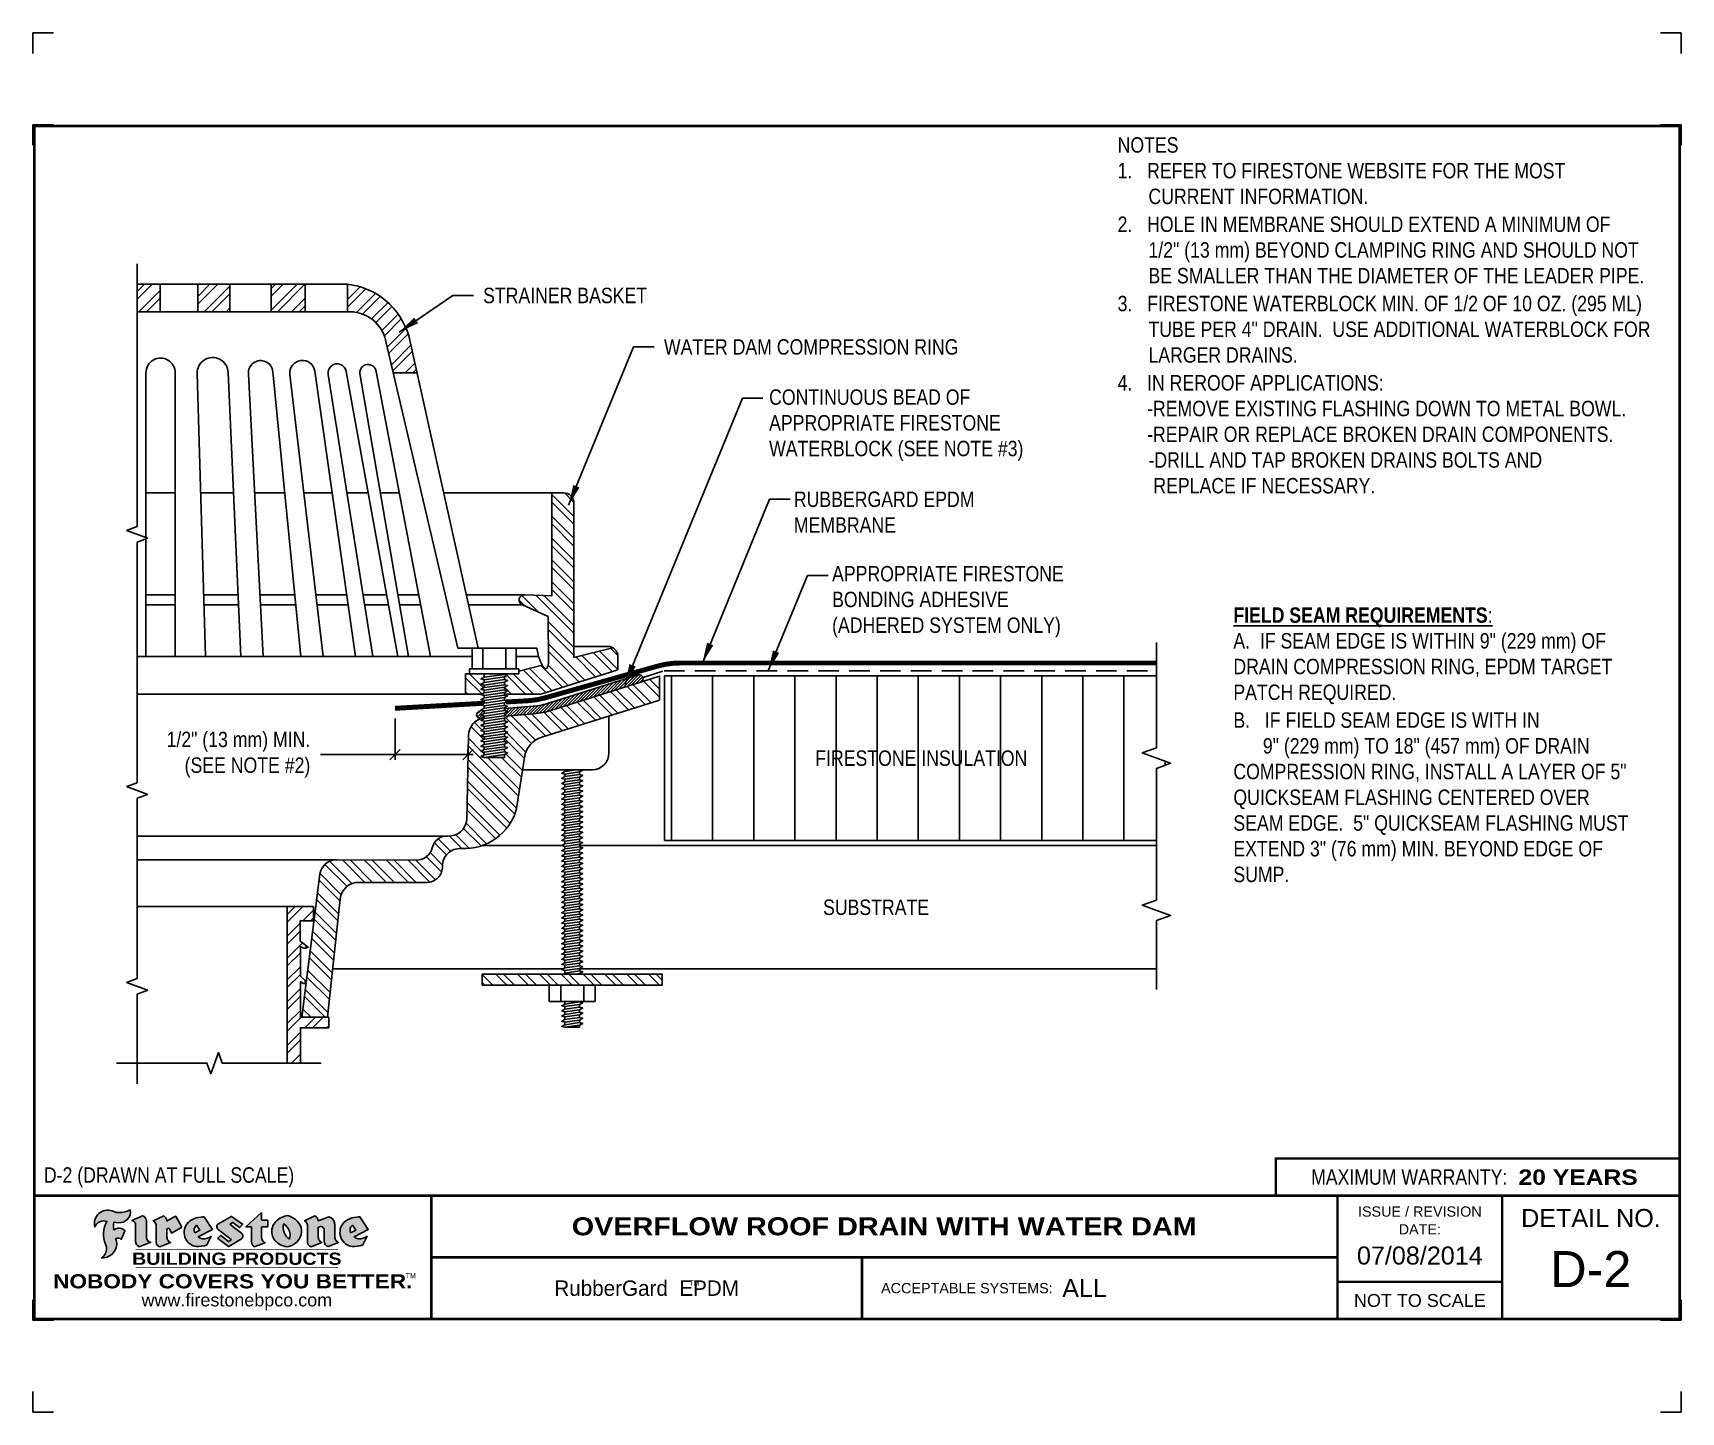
# Model space of a CAD drawing. Header units: inches. Extents: x 255.4 to 275.5, y 131.3 to 148.
import ezdxf
from ezdxf.enums import TextEntityAlignment as Align

# ---------------------------------------------------------------- set-up
doc = ezdxf.new("R2010")
doc.units = ezdxf.units.IN
doc.header["$MEASUREMENT"] = 0
doc.linetypes.add('HIDDEN', pattern=[0.375, 0.25, -0.125])
doc.layers.get('0').update_dxf_attribs({"linetype": 'CONTINUOUS'})
doc.layers.get('DEFPOINTS').update_dxf_attribs({"linetype": 'CONTINUOUS'})
for name, color, linetype in [('FSBP-ACCESSORY-OTHER', 7, 'CONTINUOUS'), ('FSBP-ADHESIVE', 1, 'HIDDEN'), ('FSBP-ANNO-NOTE', 7, 'CONTINUOUS'), ('FSBP-INSULATION', 7, 'CONTINUOUS'), ('FSBP-MEMBRANE', 7, 'CONTINUOUS'), ('FSBP-SEALANTS', 1, 'CONTINUOUS'), ('FSBP-SUBSTRATE-GENERIC', 9, 'CONTINUOUS'), ('FSBP-TTLB', 7, 'CONTINUOUS'), ('FSBP-TTLB-BORDER', 7, 'CONTINUOUS'), ('FSBP-TTLB-TEXT', 7, 'CONTINUOUS')]:
    doc.layers.add(name, color=color, linetype=linetype)
doc.styles.add('FSBP_ARIAL', font='arial.ttf')
doc.styles.add('FSBP_ARIAL_BOLD', font='')
doc.styles.add('FSBP_ARIAL_NAR', font='ARIALN.TTF')
doc.styles.add('FSBP_BANKGOTHIC', font='bgothm.ttf')
doc.styles.get('FSBP_ARIAL_BOLD').set_extended_font_data('Arial Black')
doc.dimstyles.new('FSBP-DIM', dxfattribs={"dimtxt": 0.1875, "dimasz": 0.125, "dimexe": 0.0625, "dimexo": 0.125, "dimgap": 0.125, "dimtad": 0, "dimdec": 0, "dimzin": 1, "dimdsep": 46, "dimlunit": 4, "dimtxsty": 'FSBP_ARIAL_NAR', "dimblk": 'OBLIQUE', "dimcen": 0.09375, "dimdle": 0.0625, "dimclrd": 256, "dimclre": 256, "dimclrt": 256, "dimadec": 0, "dimazin": 0, "dimtfac": 1, "dimtdec": 0, "dimtmove": 1, "dimatfit": 3, "dimfxl": 1, "dimtolj": 1, "dimtzin": 0, "dimlwd": -1, "dimlwe": -1, "dimarcsym": 0})
doc.dimstyles.new('FSBP-LEADER', dxfattribs={"dimtxt": 0.1875, "dimasz": 0.25, "dimexe": 0.0625, "dimexo": 0.125, "dimgap": 0.125, "dimtad": 0, "dimtih": 1, "dimtoh": 1, "dimdec": 4, "dimzin": 0, "dimdsep": 46, "dimlunit": 4, "dimtxsty": 'FSBP_ARIAL_NAR', "dimcen": 0.09375, "dimclrd": 256, "dimclre": 256, "dimclrt": 256, "dimadec": 0, "dimazin": 0, "dimtfac": 1, "dimtdec": 4, "dimtofl": 0, "dimtmove": 0, "dimatfit": 3, "dimfxl": 1, "dimtolj": 1, "dimtzin": 0, "dimlwd": -1, "dimlwe": -1, "dimarcsym": 0})
pattern_1 = [(135, (20.99048520858696, 17.51166666666661), (-0.1325825214724777, -0.1325825214724776), []), (135, (20.89673520858696, 17.51166666666661), (-0.1325825214724777, -0.1325825214724776), [])]

msp = doc.modelspace()

# ---------------------------------------------------------------- texts
at = {"layer": 'DEFPOINTS', "style": 'FSBP_ARIAL_NAR'}
msp.add_text('D-2 (DRAWN AT FULL SCALE)', height=0.1875, dxfattribs=at).set_placement((255.5798584845293, 134.1392954964358), align=Align.MIDDLE_LEFT)
at = {"layer": 'FSBP-ANNO-NOTE', "style": 'FSBP_ARIAL_NAR'}
for s, p in [('STRAINER BASKET', (260.9183573342543, 144.8293939738064)), ('WATER DAM COMPRESSION RING', (263.1165410917599, 144.2043939738064))]:
    msp.add_text(s, height=0.1875, dxfattribs=at).set_placement(p, align=Align.MIDDLE_LEFT)
msp.add_text('SUBSTRATE', height=0.1875, dxfattribs=at).set_placement((265.6943431302979, 137.3936957213151), align=Align.MIDDLE_CENTER)
at = {"layer": 'FSBP-ANNO-NOTE', "char_height": 0.1875, "attachment_point": 1, "style": 'FSBP_ARIAL_NAR'}
for s, width, gutter_width, heights, insert in [('\\A1;\\pi-0.375,l0.375,t0.1875,0.375;NOTES\\P1.   REFER TO FIRESTONE WEBSITE FOR THE MOST \\P\\pi0;CURRENT INFORMATION.\\P\\pi-0.375;{\\H0.083333x;\\P\\pt0.375;}2.   HOLE IN MEMBRANE SHOULD EXTEND A MINIMUM OF \\P\\pi0;1/2" (13 mm) BEYOND CLAMPING RING AND SHOULD NOT\\PBE SMALLER THAN THE DIAMETER OF THE LEADER PIPE.\\P\\pi-0.375;{\\H0.083333x;\\P}3.   FIRESTONE WATERBLOCK MIN. OF 1/2 OF 10 OZ. (295 ML) TUBE PER 4" DRAIN.  USE ADDITIONAL WATERBLOCK FOR LARGER DRAINS.\\P{\\H0.083333x;  \\P}4.   IN REROOF APPLICATIONS:\\P      -REMOVE EXISTING FLASHING DOWN TO METAL BOWL.\\P      -REPAIR OR REPLACE BROKEN DRAIN COMPONENTS.\\P\\pi0;-DRILL AND TAP BROKEN DRAINS BOLTS AND\\P REPLACE IF NECESSARY.', 6.727725348228489, 23.08110225731588, [4.759363400899888], (268.6302460126681, 146.7528939421773)), ('CONTINUOUS BEAD OF APPROPRIATE FIRESTONE WATERBLOCK (SEE NOTE #3)', 3.162422363546114, 5, [1.334071545284615], (264.3943495982421, 143.6880839017103)), ('RUBBERGARD EPDM MEMBRANE', 2.246299592375294, 5, [0.5905545722878571], (264.6953026560295, 142.4463284150206)), ('APPROPRIATE FIRESTONE BONDING ADHESIVE\\P(ADHERED SYSTEM ONLY)', 3.036800975209019, 5, [0.9147799983100242], (265.159850598222, 141.5414798385846)), ('\\A1;\\pt4.6875;{\\fArial Narrow|b1|i0|c0|p34;\\LFIELD SEAM REQUIREMENTS\\fArial Narrow|b0|i0|c0|p34;:\\P\\pi-0.375,l0.375,t0.375;}A.  IF SEAM EDGE IS WITHIN 9" (229 mm) OF DRAIN COMPRESSION RING, EPDM TARGET PATCH REQUIRED.\\P{\\H0.083333x;\\P}B.   IF FIELD SEAM EDGE IS WITH IN \\P      9" (229 mm) TO 18" (457 mm) OF DRAIN COMPRESSION RING, INSTALL A LAYER OF 5" QUICKSEAM FLASHING CENTERED OVER SEAM EDGE.  5" QUICKSEAM FLASHING MUST EXTEND 3" (76 mm) MIN. BEYOND EDGE OF SUMP. ', 4.790507121084374, 23.08110225731588, [3.959573510996039], (270.0373656726661, 141.0385012748084))]:
    msp.add_mtext_dynamic_manual_height_columns(s, width=width, gutter_width=gutter_width, heights=heights, dxfattribs=dict(at, insert=insert))
at = {"layer": 'FSBP-INSULATION', "style": 'FSBP_ARIAL_NAR'}
msp.add_text('FIRESTONE INSULATION', height=0.1875, dxfattribs=at).set_placement((266.2443284352407, 139.2061957213151), align=Align.MIDDLE_CENTER)

# ---------------------------------------------------------------- blocks, each defined once
blk = doc.blocks.new('TTLB-EPDM_1')
at = {"layer": 'FSBP-TTLB-TEXT'}
h = blk.add_hatch(color=1, dxfattribs=at)
edge = h.paths.add_edge_path()
edge.add_arc((1.037309769669573, -0.1982514792917306), 0.1319107607348553, 264.0410451462098, 370.3106169565175)
edge.add_arc((1.027551646585694, 0.1214293576525799), 0.3273056962876235, 270.05058356628535, 295.23459397187514, ccw=False)
edge.add_arc((1.022801957313345, -0.06680179986895154), 0.1391656561713503, 249.3281275763668, 272.0749124149863, ccw=False)
edge.add_line((0.9736743133014443, -0.1970076156048179), (0.9474927838574558, -0.1852745150568325))
edge.add_arc((0.8939498971398288, -0.3394262635682071), 0.1631857907024099, 70.84590087378872, 194.3325259843273)
edge.add_arc((0.8444260109029493, -0.4259936440910768), 0.1179914261095279, 70.96950098067128, 156.9641407594482, ccw=False)
edge.add_arc((1.153141409296894, -0.4684497516079468), 0.3110405457095052, 150.3231137483159, 203.2084295854517)
edge.add_arc((0.7562495500622943, -0.6412608153899899), 0.1218587156617311, 0.8849157075190988, 24.34668939894999, ccw=False)
edge.add_arc((0.7493781665697374, -0.6475258110744375), 0.1289731377238325, -58.36655102076742, 3.6216782311386737, ccw=False)
edge.add_arc((0.8256699029544474, -0.5792158350996106), 0.1783301886510354, 267.2205474105585, 354.1381621173521)
edge.add_arc((0.7903121048625305, -0.6011409294291745), 0.212787892960859, 0.9996158580669322, 21.00503380861244)
edge.add_arc((1.01880712263941, -0.5666691048185161), 0.05136395668415847, 40.82117713173261, 125.52727787225791, ccw=False)
edge.add_line((1.057676976260041, -0.5330924682126437), (1.102776947655911, -0.4308018311949837))
edge.add_arc((1.040858222524664, -0.4699705673995949), 0.07326744446031509, 32.31675181867256, 66.31481236598174)
edge.add_arc((1.032262518825329, -0.5063316993097662), 0.1102246948011782, 69.8179132332389, 125.254734720681)
edge.add_arc((1.127708877207287, -0.368959353531244), 0.1659710644737306, 164.1569669952081, 196.5811013160487, ccw=False)
edge.add_line((0.9680425188342383, -0.3236487780942383), (1.023615334387159, -0.3294494641845773))
h = blk.add_hatch(color=1, dxfattribs=at)
edge = h.paths.add_edge_path()
edge.add_line((1.275239419159561, -0.6223407783464694), (1.415345367376062, -0.5660418822574371))
edge.add_arc((1.421019305783958, -0.5090099247487757), 0.05731350411836949, 181.9717871001989, 264.31851000495806, ccw=False)
edge.add_line((1.363739737527226, -0.5109819325197265), (1.363412352251203, -0.3102363679013962))
edge.add_arc((1.294263659668751, -0.3103491388303989), 0.06914878453844908, 0.0934405599591014, 72.42834396969012)
edge.add_line((1.315139561173908, -0.2444268274366692), (1.186839444240604, -0.3024209471341379))
edge.add_arc((1.175246268095289, -0.3585110609420917), 0.05727567197445628, -0.017399788185912257, 78.322067691347, ccw=False)
edge.add_line((1.232521937428658, -0.3585284546236807), (1.232574268422297, -0.555126496687123))
edge.add_arc((1.305699496415486, -0.5558575689677219), 0.07312888236350451, 179.4272023230205, 245.3845503102953)
h = blk.add_hatch(color=1, dxfattribs=at)
edge = h.paths.add_edge_path()
edge.add_line((1.792026821926584, -0.3839679064720229), (1.722158956877934, -0.2518542302253621))
edge.add_arc((1.720119655279638, -0.2529327078887852), 0.002306916790721817, 27.87197133405656, 117.3766794470751)
edge.add_line((1.719058846382097, -0.250884159729182), (1.610638460368705, -0.3070279753467702))
edge.add_arc((1.547088841662962, -0.3061026658494403), 0.06355635479880145, 359.165808011073, 425.8793658831422)
edge.add_line((1.573061729235633, -0.2480956029480268), (1.446879247402876, -0.3051325108639702))
edge.add_arc((1.407812067100189, -0.370357133046621), 0.07602957263902092, -3.441403975725109, 59.07992244284969, ccw=False)
edge.add_line((1.483704536400296, -0.3749210150788969), (1.483704536400296, -0.5723838140635706))
edge.add_arc((1.54053746518044, -0.568254406115083), 0.05698275005415228, 184.1557352478595, 255.3066498366543)
edge.add_line((1.526084036778343, -0.6233736605654059), (1.657291340682093, -0.570650514527486))
edge.add_arc((1.688298576827198, -0.5021390388423987), 0.0752015358480571, 207.5160880841914, 245.649226723163, ccw=False)
edge.add_arc((1.721050197024907, -0.4914488168456328), 0.1093332836229113, 179.4823365255141, 204.5537900001094, ccw=False)
edge.add_line((1.611721375809452, -0.4904610114968335), (1.611721375809452, -0.4126404716788983))
edge.add_arc((1.628589765097195, -0.414159299036043), 0.01693662875851176, 28.356188110622725, 174.8549701683585, ccw=False)
edge.add_arc((1.627340435522395, -0.4197189881350504), 0.02111886817708033, 22.216893572439517, 40.10213956426492, ccw=False)
edge.add_line((1.646891420738257, -0.4117336534413738), (1.666638796144639, -0.4549750258192233))
edge.add_arc((1.668737246926742, -0.4540167099035481), 0.002306916790685496, 204.545128184284, 299.6323508190091)
edge.add_line((1.669877862091766, -0.4560219186518992), (1.791128135493295, -0.3870515928837648))
edge.add_line((1.791128135493295, -0.3870515928837648), (1.792026821926584, -0.3839679064720229))
h = blk.add_hatch(color=1, dxfattribs=at)
h.paths.add_polyline_path([(2.063388732080512, -0.2583237030618903, 0.02524281661523788), (2.025024361750752, -0.2610532129309178, 0.1213611957758757), (1.901773912052249, -0.3008158885520373, 0.6151668103976068), (1.93274136141747, -0.6099060679591872, 0.05306812109568645), (1.967936229862175, -0.617865745600497, 0.1150932231766138), (2.099126721549737, -0.5994933789882708), (2.151195569562105, -0.4944891916583316, -0.08755405562188731), (2.104230609512001, -0.5187113292177372, -0.265591761123442), (1.992692314386659, -0.5010701623316862), (2.165347897647223, -0.4141184325909109, 0.4518949533370738), (2.166222728871162, -0.4107679608846269)])
h.paths.add_polyline_path([(2.014217313945437, -0.4188965037300676), (1.951113654018855, -0.4515330109460507, -0.3720533890450154), (1.973177450672722, -0.3607130665457561)], flags=16)
h = blk.add_hatch(color=1, dxfattribs=at)
edge = h.paths.add_edge_path()
edge.add_arc((2.260407392426802, -0.3775796671688782), 0.04152450223225729, 123.20805433950699, 232.2027298779723, ccw=False)
edge.add_line((2.237665217914071, -0.3428366421988329), (2.393535971665983, -0.2540943745380986))
edge.add_arc((2.394677353533142, -0.2560991469722482), 0.002306916790741334, 55.64644466176611, 119.65426054492559, ccw=False)
edge.add_line((2.395979141996861, -0.2541946229174954), (2.531809646140459, -0.3470380726374032))
edge.add_arc((2.530468902927946, -0.3489153772789875), 0.002306916790700397, -42.731101238422525, 54.4661353739603, ccw=False)
edge.add_line((2.532163440279987, -0.3504807552658491), (2.498457913851155, -0.3869673252714421))
edge.add_arc((2.496763376499139, -0.3854019472845934), 0.002306916790672934, 233.7527076894875, 317.26889876138785, ccw=False)
edge.add_line((2.495399362263356, -0.38726241234572), (2.413849913492982, -0.3274738082119626))
edge.add_arc((2.412485899257181, -0.3293342732731342), 0.002306916790720064, 53.75270768979358, 124.4135619297835)
edge.add_line((2.41118211687575, -0.3274311136421062), (2.382933981293377, -0.346782838468144))
edge.add_arc((2.38423776367478, -0.3486859980991606), 0.002306916790694898, 124.4135619293799, 231.8459020253626)
edge.add_line((2.382812599816248, -0.3505000469010184), (2.519899969301207, -0.4581994452042721))
edge.add_arc((2.494247019847682, -0.4908523236374461), 0.04152450223225742, -55.21225898295222, 51.84590202520428, ccw=False)
edge.add_line((2.517938320565804, -0.5249552055672808), (2.364434947484597, -0.6179520922513717))
edge.add_arc((2.36323960192349, -0.6159790200102006), 0.002306916790726996, 233.2955624372927, 301.20872157023314, ccw=False)
edge.add_line((2.361860787187538, -0.6178285429225383), (2.231266621301074, -0.5204709167214361))
edge.add_arc((2.232647938930649, -0.5186232623475259), 0.002306916790697672, 135.5134179846393, 233.21798691998708, ccw=False)
edge.add_line((2.231002150870836, -0.5170067083764565), (2.262839375599356, -0.4845937328397696))
edge.add_arc((2.264485163659225, -0.4862102868108537), 0.002306916790748497, 53.0352839999411, 135.513417985369, ccw=False)
edge.add_line((2.265872365996302, -0.4843670465239001), (2.361834678328762, -0.5565872257804898))
edge.add_arc((2.363221880665761, -0.5547439854936304), 0.002306916790627066, 233.0352840000685, 302.2362632414394)
edge.add_line((2.36445241715569, -0.5566953042850713), (2.39428499383348, -0.5378823484768844))
edge.add_arc((2.393054457343549, -0.5359310296853765), 0.002306916790685166, 302.2362632406177, 412.2027298768422)
edge.add_line((2.394468296066179, -0.5341081404551886), (2.234958295420142, -0.4103916733127022))
h = blk.add_hatch(color=1, dxfattribs=at)
edge = h.paths.add_edge_path()
edge.add_line((2.763460561272041, -0.2072496393923444), (2.763460561272041, -0.2969520779963801))
edge.add_arc((2.765767478062699, -0.2969520779963943), 0.00230691679065842, 179.9999999996471, 269.9999999996471)
edge.add_line((2.765767478062685, -0.2992589947870528), (2.835417693520355, -0.2992589947870528))
edge.add_arc((2.835417693520355, -0.3015659115777538), 0.002306916790701052, 0, 90, ccw=False)
edge.add_line((2.837724610311056, -0.3015659115777538), (2.837724610311056, -0.3790761307453892))
edge.add_arc((2.83541769352037, -0.3790761307453749), 0.002306916790686842, 269.99999999964706, 359.99999999964706, ccw=False)
edge.add_line((2.835417693520355, -0.3813830475360618), (2.765767478062685, -0.3813830475360618))
edge.add_arc((2.765767478062699, -0.3836899643267202), 0.00230691679065842, 90.00000000035294, 180.0000000003529)
edge.add_line((2.763460561272041, -0.3836899643267344), (2.763460561272041, -0.5033995910642801))
edge.add_arc((2.836735953378943, -0.5071368822038516), 0.07337063740681413, 177.0802527808789, 245.3249543133826)
edge.add_line((2.806105814540615, -0.5738080530967267), (2.674529557384915, -0.6226036013049594))
edge.add_arc((2.708610405062069, -0.564298408791804), 0.06753517344606039, 177.0345319916277, 239.6926428024901, ccw=False)
edge.add_line((2.641165668230087, -0.560804539009709), (2.641165668230087, -0.3836899643267344))
edge.add_arc((2.638858751439429, -0.3836899643267202), 0.00230691679065842, 359.9999999996471, 449.999999999647)
edge.add_line((2.638858751439443, -0.3813830475360618), (2.572857950769389, -0.3813830475360618))
edge.add_line((2.572857950769389, -0.3813830475360618), (2.763460561272041, -0.2072496393923444))
h = blk.add_hatch(color=1, dxfattribs=at)
edge = h.paths.add_edge_path(flags=16)
edge.add_arc((2.940363509127394, -0.4847985213681437), 0.1684614578629418, 344.5558804047865, 417.0140046669545)
edge.add_arc((3.194458079644619, -0.3883534532477785), 0.1684614578629414, 164.5558804047864, 237.0140046669546)
edge = h.paths.add_edge_path()
edge.add_arc((3.069375116502199, -0.4399344555144872), 0.1828726885096673, 136.0914512150047, 191.213418978326)
edge.add_arc((3.064939550433406, -0.4318234379590333), 0.1803148804748503, 194.0167254156723, 240.6663730831859)
edge.add_arc((3.098047041778981, -0.3845058757092554), 0.2378525180183701, 239.2975390661776, 264.2889872773176)
edge.add_arc((3.04884478212623, -0.4190232383793012), 0.203760689247156, 277.1986764832036, 326.503572961274)
edge.add_arc((3.077739326803546, -0.4341046616465112), 0.171374865791709, 325.3768876809902, 406.3828327799087)
edge.add_arc((3.011839488065919, -0.4896144380417797), 0.2571945645850002, 44.28462553519766, 73.82901434867304)
edge.add_arc((3.117152499586992, -0.4983433120546693), 0.2579560664039132, 97.50292863483666, 134.1039137579027)
h = blk.add_hatch(color=1, dxfattribs=at)
edge = h.paths.add_edge_path()
edge.add_line((3.322690228557462, -0.5721896537377091), (3.322690228557462, -0.3749210150788969))
edge.add_arc((3.246797759257384, -0.3703571330465745), 0.076029572638996, 356.5585960242387, 419.0799224428129)
edge.add_line((3.285864939560099, -0.3051325108639702), (3.412047421392799, -0.2480956029480268))
edge.add_arc((3.386074533820159, -0.3061026658494941), 0.06355635479883807, 0.3962622833877276, 65.87936588318718, ccw=False)
edge.add_line((3.449629368605429, -0.3056631084210863), (3.580526418688805, -0.2593848434574539))
edge.add_arc((3.555744121700958, -0.3530904070730321), 0.09692726601172152, 2.366977007666776, 75.18615851992018, ccw=False)
edge.add_line((3.652588689330287, -0.3490873311063041), (3.652588689330287, -0.4883770011386872))
edge.add_arc((3.761877549389556, -0.4914934052703811), 0.1093332836229047, 178.3666365323574, 204.5537900000422)
edge.add_arc((3.729125929191727, -0.5021836272670953), 0.07520153584796169, 207.5160880841711, 245.2240541443093)
edge.add_line((3.697611150971852, -0.5704631245385627), (3.572585913552643, -0.6207021253773775))
edge.add_arc((3.59534718600759, -0.5526356419907701), 0.07177131519198746, 180.3328587115751, 251.51018566665869, ccw=False)
edge.add_line((3.523577081955409, -0.5530525936986663), (3.523577081955409, -0.4153032515383615))
edge.add_arc((3.486319529276879, -0.4148773504126441), 0.0372599868942854, 359.3450650296066, 449.0500281941028)
edge.add_arc((3.482769874121713, -0.4419622099033496), 0.06447454900600783, 86.29402372314017, 119.8211331593848)
edge.add_line((3.450707067966732, -0.3860252459975726), (3.450707067966732, -0.4904610114968335))
edge.add_arc((3.560035889182251, -0.491448816845647), 0.1093332836229751, 179.4823365255069, 204.5537900001023)
edge.add_arc((3.527284268984408, -0.5021390388424952), 0.07520153584796385, 207.5160880841699, 245.6492267231416)
edge.add_line((3.496277032839316, -0.570650514527486), (3.365069728935509, -0.6233736605654059))
edge.add_arc((3.37950248606194, -0.5682868177318081), 0.05694615642555727, 183.9298782390169, 255.318496325343, ccw=False)
h = blk.add_hatch(color=1, dxfattribs=at)
h.paths.add_polyline_path([(3.957695472291277, -0.2583237030618903, 0.02524281661523822), (3.919331101961575, -0.2610532129309178, 0.1085638477195505), (3.807890832595604, -0.2939221658134414, 0.6425897848490651), (3.827048101628293, -0.6099060679591872, 0.05306812109569052), (3.862242970072884, -0.617865745600497, 0.1150932231766133), (3.993433461760503, -0.5994933789882708), (4.045502309772871, -0.4944891916583316, -0.08755405562189084), (3.998537349722767, -0.5187113292177372, -0.2655917611234366), (3.886999054597368, -0.5010701623316862), (4.059654637857989, -0.4141184325909109, 0.4518949533370731), (4.060529469081928, -0.4107679608846269)])
h.paths.add_polyline_path([(3.90852405415626, -0.4188965037300676), (3.845420394229677, -0.4515330109460507, -0.3720533890450147), (3.867484190883488, -0.3607130665457561)], flags=16)
at = {"layer": 'DEFPOINTS', "linetype": 'Continuous', "ltscale": 1.75}
for points in [[(-0.015625, 13.88083333333333), (-0.015625, 14.13083333333333), (0.234375, 14.13083333333333)], [(20.01562500000003, 13.88083333333333), (20.01562500000003, 14.13083333333333), (19.76562500000003, 14.13083333333333)], [(-0.015625, -2.380833333333342), (-0.015625, -2.630833333333342), (0.234375, -2.630833333333342)], [(20.01562500000003, -2.380833333333342), (20.01562500000003, -2.630833333333342), (19.76562500000003, -2.630833333333342)]]:
    blk.add_lwpolyline(points, dxfattribs=at)
at = {"layer": 'DEFPOINTS', "color": 1}
for points in [[(0.234375, 13.015625), (-0.015625, 13.015625), (-0.015625, 12.765625)], [(20.015625, 12.765625), (20.015625, 13.015625), (19.765625, 13.015625)], [(0.234375, -1.515625), (-0.015625, -1.515625), (-0.015625, -1.265625)], [(20.015625, -1.265625), (20.015625, -1.515625), (19.765625, -1.515625)]]:
    blk.add_lwpolyline(points, dxfattribs=at)
at = {"layer": 'FSBP-TTLB', "const_width": 0.03125}
blk.add_lwpolyline([(15.09028770518938, 0), (20, 0), (20, 0.4512598240669945), (15.09028770518938, 0.4512598240669945)], close=True, dxfattribs=at)
for points in [[(0, 0), (0, -1.5), (20, -1.5), (20, 0), (0, 0)], [(4.825208527206769, 0), (4.825208527206769, -0.75)], [(15.84028770518938, 0), (15.84028770518938, -1.5)], [(17.84110496735593, 0), (17.84110496735593, -1.5)], [(20, 0), (20, -1.5)], [(4.825208527206769, -0.75), (15.84028770518938, -0.75)], [(4.825208527206769, -0.75), (4.825208527206769, -1.5)], [(15.84028770518938, -1.048740175933006), (17.84110496735593, -1.048740175933006)]]:
    blk.add_lwpolyline(points, dxfattribs=at)
at = {"layer": 'FSBP-TTLB-BORDER', "const_width": 0.03125}
blk.add_lwpolyline([(20, 0), (20, 13), (0, 13), (0, 0)], dxfattribs=at)
at = {"layer": 'FSBP-TTLB-TEXT', "color": 1}
blk.add_line((0.7358432058323388, -0.379822754145593), (0.7358432058323388, -0.379822754145593), dxfattribs=at)
for points in [[(1.023615323725323, -0.3294494630716969, 0.5000510906601082), (1.167090420776901, -0.1746414942047778, -0.1103304102359608), (1.027840608309816, -0.2058762110801382, -0.09957876667165425), (0.9736743133014443, -0.1970076156048179), (0.9474927838574558, -0.1852745150568325, 0.5978159689075124), (0.7358432058323388, -0.379822754145593, -0.3938834584182213), (0.8828996422548698, -0.3144510229727047, 0.2349406564350952), (0.86727108227484, -0.5910237178633082, -0.1027304183841549), (0.8780937320133262, -0.6393788197974146, -0.2772692352614086), (0.8170223912655956, -0.7573362346216896, 0.3985429150902959), (1.003067614090241, -0.5974286950643517, 0.0875124847930418), (0.9889600163401155, -0.5248671157293501, -0.3874031597924062), (1.057676976260041, -0.5330924682126437), (1.102776947655911, -0.4308018311949837, 0.1494423498871741), (1.07029056398062, -0.4028746979725923, 0.2467195073738216), (0.9686394281704906, -0.4163228904100862, -0.1424285161541127), (0.9680425188342383, -0.3236487780942383), (1.023615334387159, -0.3294494641845773)], [(2.166222728871162, -0.4107679608846269), (2.063388732080512, -0.2583237030618903, 0.02524281661523788), (2.025024361750752, -0.2610532129309178, 0.1085638477195265), (1.913584092384895, -0.2939221658134414, 0.6425897848491228), (1.93274136141747, -0.6099060679591872, 0.05306812109568648), (1.967936229862175, -0.617865745600497, 0.1150932231766137), (2.099126721549737, -0.5994933789882708), (2.151195569562105, -0.4944891916583316, -0.0875540556218873), (2.104230609512001, -0.5187113292177372, -0.2655917611234418), (1.992692314386659, -0.5010701623316862), (2.165347897647223, -0.4141184325909109)], [(2.763460561272041, -0.2072496393923444), (2.763460561272041, -0.2969520779963801, 0.4142135623730958), (2.765767478062685, -0.2992589947870528), (2.835417693520355, -0.2992589947870528, -0.414213562373095), (2.837724610311056, -0.3015659115777538), (2.837724610311056, -0.3790761307453892, -0.4142135623730938), (2.835417693520355, -0.3813830475360618), (2.765767478062685, -0.3813830475360618, 0.4142135623730958), (2.763460561272041, -0.3836899643267344), (2.763460561272041, -0.5033995910642801, 0.3068985753588853), (2.806105814540615, -0.5738080530967267), (2.674529557384915, -0.6226036013049594, -0.2804194150632976), (2.641165668230087, -0.560804539009709), (2.641165668230087, -0.3836899643267344, 0.414213562373095), (2.638858751439443, -0.3813830475360618), (2.572857950769389, -0.3813830475360618), (2.763460561272041, -0.2072496393923444)], [(4.060529469081928, -0.4107679608846269), (3.957695472291277, -0.2583237030618903, 0.02524281661523788), (3.919331101961575, -0.2610532129309178, 0.1085638477195265), (3.807890832595604, -0.2939221658134414, 0.6425897848491228), (3.827048101628293, -0.6099060679591872, 0.05306812109568648), (3.862242970072884, -0.617865745600497, 0.1150932231766137), (3.993433461760503, -0.5994933789882708), (4.045502309772871, -0.4944891916583316, -0.0875540556218873), (3.998537349722767, -0.5187113292177372, -0.2655917611234418), (3.886999054597368, -0.5010701623316862), (4.059654637857989, -0.4141184325909109)], [(4.059654637857989, -0.4141184325909109, 0.4518949533370731), (4.060529469081928, -0.4107679608846269, 0.4518949533370731)]]:
    blk.add_lwpolyline(points, format="xyb", dxfattribs=at)
for points in [[(1.275239419159561, -0.6223407783464694), (1.415345367376062, -0.5660418822574371, -0.3756100036733062), (1.363739737527226, -0.5109819325197265), (1.363412352251203, -0.3102363679013962, 0.3265360292958048), (1.315139561173908, -0.2444268274366692), (1.186839444240604, -0.3024209471341379, -0.3557863980845349), (1.232521937428658, -0.3585284546236807), (1.232574268422297, -0.555126496687123, 0.2960110723418457)], [(1.792026821926584, -0.3839679064720229), (1.722158956877934, -0.2518542302253621, 0.4116839150163434), (1.719058846382097, -0.250884159729182), (1.610638460368705, -0.3070279753467702, 0.2996033003794034), (1.573061729235633, -0.2480956029480268), (1.446879247402876, -0.3051325108639702, -0.2797757560995365), (1.483704536400296, -0.3749210150788969), (1.483704536400296, -0.5723838140635706, 0.320828638474519), (1.526084036778343, -0.6233736605654059), (1.657291340682093, -0.570650514527486, -0.1679398621276611), (1.621603752698661, -0.5368819723450571, -0.1098333365370753), (1.611721375809452, -0.4904610114968335), (1.611721375809452, -0.4126404716788983, -0.743334502655012), (1.64349420176768, -0.4061152228778298, -0.07819791644735608), (1.646891420738257, -0.4117336534413738), (1.666638796144639, -0.4549750258192233, 0.4404648714563479), (1.669877862091766, -0.4560219186518992), (1.791128135493295, -0.3870515928837648)], [(1.951113654018855, -0.4515330109460507), (2.014217313945437, -0.4188965037300676), (1.973177450672722, -0.3607130665457561, 0.3720533890450154)], [(2.234958295420142, -0.4103916733127022, -0.5150044486718882), (2.237665217914071, -0.3428366421988329), (2.393535971665983, -0.2540943745380986, -0.2867822934100265), (2.395979141996861, -0.2541946229174954), (2.531809646140459, -0.3470380726374032, -0.4515027974650387), (2.532163440279987, -0.3504807552658491), (2.498457913851155, -0.3869673252714421, -0.3814439164929681), (2.495399362263356, -0.38726241234572), (2.413849913492982, -0.3274738082119626, 0.3184718635035665), (2.41118211687575, -0.3274311136421062), (2.382933981293377, -0.346782838468144, 0.5064094529656681), (2.382812599816248, -0.3505000469010184), (2.519899969301207, -0.4581994452042721, -0.5043597839115849), (2.517938320565804, -0.5249552055672808), (2.364434947484597, -0.6179520922513717, -0.3053163970316367), (2.361860787187538, -0.6178285429225383), (2.231266621301074, -0.5204709167214361, -0.4541703869768119), (2.231002150870836, -0.5170067083764565), (2.262839375599356, -0.4845937328397696, -0.3762644290664977), (2.265872365996302, -0.4843670465239001), (2.361834678328762, -0.5565872257804898, 0.3114700032088108), (2.36445241715569, -0.5566953042850713), (2.39428499383348, -0.5378823484768844, 0.520381097387146), (2.394468296066179, -0.5341081404551886)], [(2.937624918725987, -0.3131105398334029, 0.2452625673097023), (2.889993533867141, -0.4754966266250307, 0.2064059665179019), (2.976604338974084, -0.5890186876871866, 0.1094800500670344), (3.074378098474654, -0.6211778035979165, 0.2185147641853038), (3.218764944843201, -0.5314757029352819, 0.3689489483072479), (3.195959963110113, -0.3100352223135445, 0.1296305888694145), (3.0834694040758, -0.242595816912754, 0.1610736375384317)], [(3.10274193015772, -0.5296595419651595, 0.3271311138286319), (3.032079658614293, -0.3434924326507627, 0.3271311138286322)], [(3.322690228557462, -0.5721896537377091), (3.322690228557462, -0.3749210150788969, 0.2797757560995341), (3.285864939560099, -0.3051325108639702), (3.412047421392799, -0.2480956029480268, -0.2937618496109166), (3.449629368605429, -0.3056631084210863), (3.580526418688805, -0.2593848434574539, -0.3288760160581939), (3.652588689330287, -0.3490873311063041), (3.652588689330287, -0.4883770011386872, 0.114762897203527), (3.662431105063263, -0.536926560769686, 0.166032965990522), (3.697611150971852, -0.5704631245385627), (3.572585913552643, -0.6207021253773775, -0.3209557512194564), (3.523577081955409, -0.5530525936986663), (3.523577081955409, -0.4153032515383615, 0.4127061514896111), (3.48693727661589, -0.3776224848030694, 0.1473421876160361), (3.450707067966732, -0.3860252459975726), (3.450707067966732, -0.4904610114968335, 0.1098333365370753), (3.460589444855941, -0.5368819723450855, 0.1679398621276611), (3.496277032839316, -0.570650514527486), (3.365069728935509, -0.6233736605654059, -0.3219729545308964), (3.322690228557462, -0.5721896537377091, 29.1476284739)], [(3.845420394229677, -0.4515330109460507), (3.90852405415626, -0.4188965037300676), (3.867484190883488, -0.3607130665457561, 0.3720533890450154)]]:
    blk.add_lwpolyline(points, format="xyb", close=True, dxfattribs=at)
at = {"layer": 'FSBP-TTLB-TEXT'}
for points, const_width in [([(1.233926579809207, -0.6584455781731435), (3.691229482685259, -0.6584455781731577)], 0.0078125), ([(10.06152282927678, -0.75), (10.06152282927678, -1.5)], 0.03125), ([(1.233926579809207, -0.8761560960495984), (3.691229482685259, -0.8761560960495842)], 0.0078125)]:
    blk.add_lwpolyline(points, dxfattribs=dict(at, const_width=const_width))
at = {"layer": 'FSBP-TTLB-TEXT', "color": 1}
for centre, start, end in [((1.789987520328282, -0.3850463841354355), 299.6323508193319, 27.87197133380463), ((2.164310260790558, -0.412058050385383), 296.7304547840455, 34.00233684987403)]:
    blk.add_arc(centre, 0.00230691679068068, start, end, dxfattribs=at)
at = {"layer": 'FSBP-TTLB-TEXT', "style": 'FSBP_ARIAL_NAR'}
blk.add_text('MAXIMUM WARRANTY:', height=0.1875, dxfattribs=at).set_placement((17.90516569312837, 0.2256299120335257), align=Align.MIDDLE_RIGHT)
at = {"layer": 'FSBP-TTLB-TEXT'}
for s, height, style, p in [('ISSUE / REVISION', 0.125, 'FSBP_ARIAL', (16.84069633627263, -0.1938496373466023)), ('DETAIL NO.', 0.21875, 'FSBP_ARIAL', (18.92055248367797, -0.2724398367368792)), ('DATE:', 0.125, 'FSBP_ARIAL', (16.84069633627263, -0.409973105348854)), ('www.firestonebpco.com', 0.15625, 'FSBP_ARIAL', (2.462578031247233, -1.268657306740124)), ('RubberGard  EPDM', 0.1875, 'FSBP_BANKGOTHIC', (7.443365678241776, -1.125)), ('TM', 0.0625, 'FSBP_BANKGOTHIC', (8.023397742165457, -1.062518816683806)), ('NOT TO SCALE', 0.15625, 'FSBP_ARIAL', (16.84069633627263, -1.274370087966503))]:
    blk.add_text(s, height=height, dxfattribs=dict(at, style=style)).set_placement(p, align=Align.MIDDLE_CENTER)
at = {"layer": 'FSBP-TTLB-TEXT', "lineweight": 18, "style": 'FSBP_ARIAL_BOLD'}
blk.add_text('BUILDING PRODUCTS', height=0.1484375, dxfattribs=at).set_placement((2.462578031247233, -0.7673008371113639), align=Align.MIDDLE_CENTER)
at = {"layer": 'FSBP-TTLB-TEXT', "color": 1}
for s, height, style, p in [('NOBODY COVERS YOU BETTER.', 0.171875, 'FSBP_ARIAL_BOLD', (2.412604263603384, -1.041650450587369)), ('TM', 0.0625, 'FSBP_BANKGOTHIC', (4.576671173373001, -0.9725745042934193))]:
    blk.add_text(s, height=height, dxfattribs=dict(at, style=style)).set_placement(p, align=Align.MIDDLE_CENTER)
at = {"layer": 'FSBP-TTLB-TEXT', "style": 'FSBP_ARIAL'}
blk.add_text('ACCEPTABLE SYSTEMS:', height=0.125, dxfattribs=at).set_placement((10.29281281591562, -1.125), align=Align.MIDDLE_LEFT)
at = {"layer": 'FSBP-TTLB-TEXT'}
for tag, height, style, p in [('MAXIMUM_WARRANTY', 0.1875, 'FSBP_ARIAL_BOLD', (18.03987100774941, 0.2240244307510579)), ('ACCPT_SYSTEMS', 0.21875, 'FSBP_ARIAL', (12.49438170418193, -1.125))]:
    blk.add_attdef(tag, text='', height=height, dxfattribs=dict(at, style=style)).set_placement(p, align=Align.MIDDLE_LEFT)
for tag, height, style, p in [('DETAIL_DESCP_LINE_1', 0.21875, 'FSBP_ARIAL_BOLD', (10.33118450231211, -0.3736318192489421)), ('ISSUE_REV_DATE', 0.21875, 'FSBP_ARIAL', (16.84069633627263, -0.7282559425942452)), ('DETAIL_NUMBER', 0.4375, 'FSBP_ARIAL', (18.91941590748775, -0.8931630692489421))]:
    blk.add_attdef(tag, text='', height=height, dxfattribs=dict(at, style=style)).set_placement(p, align=Align.MIDDLE_CENTER)
blk = doc.blocks.new('_OBLIQUE')
at = {"color": 0, "linetype": 'ByBlock'}
blk.add_line((-0.5, -0.5), (0.5, 0.5), dxfattribs=at)
blk = doc.blocks.new('*D3')
at = {"layer": 'DEFPOINTS', "color": 0, "transparency": 16777216}
for p in [(259.8477953938336, 139.8116400361531), (260.7330730388757, 139.2488177117701), (260.7330730388757, 139.1088556756433)]:
    blk.add_point(p, dxfattribs=at)
at = {"layer": 'FSBP-ANNO-NOTE', "transparency": 16777216}
for p, q in [((259.8477953938336, 139.6866400361531), (259.8477953938336, 139.1863177117701)), ((258.9429343967623, 139.2488177117701), (259.8477953938336, 139.2488177117701)), ((259.7852953938336, 139.2488177117701), (260.7955730388757, 139.2488177117701)), ((260.7330730388757, 139.2338556756433), (260.7330730388757, 139.3113177117701))]:
    blk.add_line(p, q, dxfattribs=at)
at = {"layer": 'FSBP-ANNO-NOTE', "transparency": 16777216, "xscale": 0.125, "yscale": 0.125, "zscale": 0.125, "rotation": 180}
blk.add_blockref('_OBLIQUE', (259.8477953938336, 139.2488177117701), dxfattribs=at)
at = {"layer": 'FSBP-ANNO-NOTE', "transparency": 16777216, "xscale": 0.125, "yscale": 0.125, "zscale": 0.125}
blk.add_blockref('_OBLIQUE', (260.7330730388757, 139.2488177117701), dxfattribs=at)
at = {"layer": 'FSBP-ANNO-NOTE', "transparency": 16777216, "insert": (258.8179343967623, 139.2488177117701), "char_height": 0.1875, "attachment_point": 6, "style": 'FSBP_ARIAL_NAR'}
blk.add_mtext('\\A1;1/2" (13 mm) MIN.\\P(SEE NOTE #2)', dxfattribs=at)

# ---------------------------------------------------------------- dimensions: what is measured, and where the dimension line sits
at = {"layer": 'FSBP-ANNO-NOTE'}
dim = msp.add_linear_dim(base=(260.7330730388757, 139.2488177117701), p1=(259.8477953938336, 139.8116400361531), p2=(260.7330730388757, 139.1088556756433), text='1/2" (13 mm) MIN.\\P(SEE NOTE #2)', dimstyle='FSBP-DIM', dxfattribs=at)
dim.commit()
dim.dimension.update_dxf_attribs({"geometry": '*D3', "text_midpoint": (257.9650396150433, 139.1454334723285), "dimtype": 160})

# ---------------------------------------------------------------- hatches: boundary and pattern name
at = {"layer": 'FSBP-ACCESSORY-OTHER'}
h = msp.add_hatch(dxfattribs=at)
h.set_pattern_fill('STEEL', color=9, scale=1.5, style=0)
h.set_pattern_definition([(45, (20.99048520858696, 17.51166666666661), (-0.1325825214724776, 0.1325825214724777), []), (45, (20.99048520858696, 17.60541666666661), (-0.1325825214724776, 0.1325825214724777), [])])
h.paths.add_polyline_path([(256.9929066049091, 144.9656007496826), (256.7140018100596, 144.9656007496826), (256.7140018100596, 144.6309149958631), (256.9929066049094, 144.6309149958631)])
h.paths.add_polyline_path([(257.4503104684625, 144.6309149958631), (257.8407771812518, 144.6309149958631), (257.8407771812518, 144.9656007496826), (257.4503104684624, 144.9656007496826)])
h.paths.add_polyline_path([(258.3428058119811, 144.6309149958631), (258.7555849083587, 144.6309149958631), (258.7555849083583, 144.9656007496826), (258.3428058119809, 144.9656007496826)])
h.paths.add_polyline_path([(259.7249996885117, 144.3211454633646), (259.8265211028631, 143.8890282415632), (260.1136921607405, 143.8890282415632), (260.01382140092, 144.3370980549998, 0.3058632132216349), (259.2687697308816, 144.9656007496826), (259.2687697308816, 144.6309149958631, -0.3386687665829561)])
h = msp.add_hatch(dxfattribs=at)
h.set_pattern_fill('STEEL', color=9, scale=1.5, angle=90, style=0)
h.set_pattern_definition(pattern_1)
edge = h.paths.add_edge_path()
edge.add_arc((261.8965600560475, 142.3056087854281), 0.125, 0, 90)
edge.add_line((261.8965600560475, 142.4306087854281), (261.7538114529917, 142.4306087854281))
edge.add_line((261.7538114529917, 142.4306087854281), (261.7538114529917, 141.1806087854281))
edge.add_line((261.7538114529917, 141.1806087854281), (261.4258415897406, 141.1902978986294))
edge.add_line((261.4258415897406, 141.1902978986294), (261.4124098086042, 141.1902978986294))
edge.add_arc((261.4191256991724, 141.1275065909259), 0.06314943791702272, 96.10490381794118, 240.4492754443429)
edge.add_line((261.3879807814724, 141.0725716693304), (261.7078943309499, 140.9295804789333))
edge.add_spline(control_points=[(261.70789433095, 140.9295804789334), (261.713270843432, 140.4806272207175), (261.713270843432, 140.2982284221814), (261.6596595293948, 140.2933546663598), (261.6370583362532, 140.3344833554796)], knot_values=[0.01823546194066878, 0.01823546194066878, 0.01823546194066878, 1, 2, 2.747462184791285, 2.747462184791285, 2.747462184791285], degree=2, periodic=0)
edge.add_spline(control_points=[(261.5917361725001, 140.4417649772221), (261.5917361725001, 140.4417649772221), (261.6294222898375, 140.3483791076715), (261.6370583362532, 140.3344833554796)], knot_values=[2.747462184791285, 2.747462184791285, 2.747462184791285, 3.747462184791285, 4, 4, 4], degree=2, periodic=0)
edge.add_line((261.6370583362532, 140.3344833554796), (261.3537410618105, 140.2636540368689))
edge.add_line((261.3537410618105, 140.2636540368689), (261.3537410618105, 140.2297973331365))
edge.add_line((261.3537410618105, 140.2297973331365), (261.1764785276532, 140.2297973331365))
edge.add_line((261.1764785276532, 140.2297973331365), (261.1764785276531, 140.2244867845913))
edge.add_line((261.1764785276531, 140.2244867845913), (261.2155410276531, 140.2142835082255))
edge.add_line((261.2155410276531, 140.2142835082255), (261.1764785276531, 140.192919517574))
edge.add_line((261.1764785276532, 140.192919517574), (261.1764785276532, 140.1616695175741))
edge.add_line((261.1764785276532, 140.1616695175741), (261.2155410276532, 140.1514662412083))
edge.add_line((261.2155410276532, 140.1514662412083), (261.1764785276531, 140.1301022505568))
edge.add_line((261.1764785276531, 140.1301022505568), (261.1764785276531, 140.0988522505568))
edge.add_line((261.1764785276531, 140.0988522505568), (261.2155410276532, 140.088648974191))
edge.add_line((261.2155410276533, 140.088648974191), (261.1764785276532, 140.0672849835395))
edge.add_line((261.1764785276532, 140.0672849835395), (261.1764785276532, 140.0360349835395))
edge.add_line((261.1764785276532, 140.0360349835395), (261.2155410276533, 140.0258317071738))
edge.add_line((261.2155410276533, 140.0258317071738), (261.1764785276533, 140.0044677165223))
edge.add_line((261.1764785276533, 140.0044677165223), (261.1764785276533, 139.9843611136688))
edge.add_line((261.1764785276533, 139.9843611136687), (261.619937151464, 139.9843611136687))
edge.add_line((261.619937151464, 139.9843611136688), (262.5570572621585, 140.2806836783153))
edge.add_line((262.5570572621585, 140.2806836783153), (262.5570572621585, 140.4394830869559))
edge.add_arc((262.4320572621586, 140.439483086956), 0.125, 359.999999999974, 420.7223868096477)
edge.add_line((262.4931874717099, 140.5485156393438), (262.0215600560474, 140.4306087854281))
edge.add_line((262.0215600560475, 140.4306087854281), (262.0215600560475, 140.570061182853))
edge.add_line((262.0215600560475, 140.570061182853), (262.0215600560475, 142.3056087854281))
h.paths.add_polyline_path([(260.9310423081855, 140.1266072005072), (260.9310423081855, 140.1578572005072), (260.8919798081855, 140.168060476873), (260.9310423081853, 140.1894244675244), (260.9310423081853, 140.2297973331365), (260.753779774028, 140.2297973331365), (260.7051294243573, 140.2297973331364), (260.7051294243573, 139.9843611136687), (260.9006692944546, 139.9843611136688), (260.9310423081854, 140.0009726664727), (260.9310423081855, 140.0322226664727), (260.8919798081855, 140.0424259428385), (260.9310423081854, 140.06378993349), (260.9310423081855, 140.09503993349), (260.8919798081854, 140.1052432098557)])
h = msp.add_hatch(dxfattribs=at)
h.set_pattern_fill('STEEL', color=9, scale=1.5, angle=90, style=0)
h.set_pattern_definition(pattern_1)
h.paths.add_polyline_path([(261.4203954723704, 139.2124621431973, -0.2918938974228282), (261.6423282540454, 139.465870586365), (263.0618749408362, 139.910886562953), (263.0618749408363, 140.2027113743861), (261.752949517246, 139.7888219123813, -0.05640854897805642), (261.5322311743487, 139.7455581315935), (261.1917314224748, 139.7179645332216), (261.2155410276534, 139.7117453720875), (261.1764785276534, 139.6903813814361), (261.1764785276534, 139.6591313814361), (261.2155410276534, 139.6489281050703), (261.1764785276534, 139.6275641144188), (261.1764785276533, 139.5963141144188), (261.2155410276535, 139.586110838053), (261.1764785276534, 139.5647468474016), (261.1764785276534, 139.5334968474016), (261.2155410276536, 139.5232935710358), (261.1764785276535, 139.5019295803843), (261.1764785276534, 139.4706795803843), (261.2155410276536, 139.4604763040186), (261.1764785276535, 139.4391123133671), (261.1764785276535, 139.4078623133671), (261.2155410276536, 139.3976590370013), (261.1764785276535, 139.3762950463499), (261.1764785276535, 139.3450450463499), (261.2155410276537, 139.3348417699841), (261.1764785276535, 139.3134777793326), (261.1764785276536, 139.2822277793325), (261.2155410276536, 139.2720245029668), (261.1764785276536, 139.2506605123154), (261.1764785276536, 139.2155981952485), (260.9310423081859, 139.2155981952485), (260.8919798081858, 139.2258014716143), (260.9310423081858, 139.2471654622658), (260.9310423081859, 139.2784154622657), (260.8919798081858, 139.2886187386316), (260.9310423081859, 139.309982729283), (260.9310423081859, 139.341232729283), (260.8919798081857, 139.3514360056487), (260.9310423081859, 139.3727999963002), (260.9310423081859, 139.4040499963002), (260.8919798081858, 139.414253272666), (260.9310423081856, 139.4356172633174), (260.9310423081857, 139.4668672633175), (260.8919798081857, 139.4770705396833), (260.9310423081856, 139.4984345303347), (260.9310423081857, 139.5296845303347), (260.8919798081857, 139.5398878067005), (260.9310423081856, 139.561251797352), (260.9310423081857, 139.592501797352), (260.8919798081857, 139.6027050737177), (260.9310423081856, 139.6240690643693), (260.9310423081856, 139.6553190643692), (260.8919798081856, 139.665522340735), (260.9310423081855, 139.6868863313864), (260.9310423081856, 139.6968386713669), (260.9207592901737, 139.6960053507331, 0.3543972428214908), (260.7406264695277, 139.4827393026549), (260.719767417339, 138.4502471216068, -0.3917099456370535), (260.4903727323231, 138.2597701774434), (260.4704233577431, 138.2597701774434, 0.3318360600130224), (260.2997098909819, 138.117574684319, -0.3472753179656972), (260.1097829634484, 137.9680833486599), (259.1338263850919, 137.9697091907998, 0.3779964598703615), (258.9345878577952, 137.7939773806074), (258.7158535688723, 136.0562545196665), (259.026330855035, 136.0562545196665), (259.1818761269665, 137.4950405472003, -0.3893932454485787), (259.4112316700902, 137.6963824918472), (260.2343983761054, 137.6962370164613, 0.4212451895017623), (260.4251190422085, 137.8915115177264, -0.4386904289420684), (260.64902194333, 138.1076472485544, 0.354041665801916), (261.3258702961015, 138.5923613326707)])
h = msp.add_hatch(dxfattribs=at)
h.set_pattern_fill('STEEL', color=9, scale=1.5, style=0)
h.set_pattern_definition([(45, (-22.35034937919323, -1.017703937713463), (-0.1325825214724776, 0.1325825214724777), []), (45, (-22.35034937919323, -0.9239539377134633), (-0.1325825214724776, 0.1325825214724777), [])])
h.paths.add_polyline_path([(258.5384341659213, 135.4993995100758), (258.6982723063953, 135.4993995100758), (258.6982723063949, 135.9284266760485), (259.043049481269, 135.9284266760485), (259.043049481269, 136.0562545196665), (258.698272306395, 136.0562545196665), (258.698272306395, 136.4901732423609), (258.7325758078947, 136.4682351359643), (258.7553981980568, 136.4682351359643), (258.7553981980567, 136.5046804135179), (258.6980764451005, 136.5579329580994), (258.6980764451005, 136.9137455820025), (258.7550495745301, 136.8926034470448), (258.7929183262449, 136.9076076332315), (258.6960785641202, 136.9826282527521), (258.6960785641202, 137.2296272834718), (258.8569434200356, 137.2296272834718), (258.8569434200356, 137.402772403822), (258.5384341659212, 137.402772403822)])
h = msp.add_hatch(dxfattribs=at)
h.set_pattern_fill('STEEL', color=9, scale=1.5, angle=90, style=0)
h.set_pattern_definition([(135, (33.20736674955975, -17.03173123390226), (-0.1325825214724777, -0.1325825214724776), []), (135, (33.11361674955975, -17.03173123390226), (-0.1325825214724777, -0.1325825214724776), [])])
h.paths.add_polyline_path([(263.095343516218, 136.5818288701574), (260.908729924597, 136.5818288701573), (260.908729924597, 136.4479545686295), (263.095343516218, 136.4479545686295)])
at = {"layer": 'FSBP-INSULATION'}
h = msp.add_hatch(dxfattribs=at)
h.set_pattern_fill('LINE', color=256, scale=4, angle=90, style=0)
h.set_pattern_definition([(90, (33.20736674955975, -17.03173123390226), (-0.5, 3.061515884555943e-17), [])])
h.paths.add_polyline_path([(269.1017027211057, 139.0811957213151), (269.2734200598215, 139.1436957213151), (268.9299853823896, 139.2686957213151), (269.1017027211057, 139.3311957213151), (269.1017027211054, 140.2061957213151), (263.1243749408355, 140.2061957213151), (263.124374940836, 138.2061957213151), (269.1017027211056, 138.2061957213151)])
h.paths.add_polyline_path([(264.9069840457454, 139.0607425323656), (267.5816728247359, 139.0607425323656), (267.5816728247359, 139.3517768093097), (264.9069840457454, 139.3517768093097)], flags=24)
at = {"layer": 'FSBP-SEALANTS'}
h = msp.add_hatch(dxfattribs=at)
h.set_pattern_fill('ANSI31', color=256, scale=0.2, style=0)
h.set_pattern_definition([(45, (22.33315278306952, 1.213181119883814), (-0.01767766952966369, 0.01767766952966369), [])])
h.paths.add_polyline_path([(262.8323934837848, 140.1301480678085, 1), (262.8046607443463, 140.217852856283), (261.7252167778074, 139.8765267008557, -0.0564085489780342), (261.5248012051226, 139.8372425376581), (261.1764785276533, 139.8090149809183), (261.1764785276534, 139.7847659154706), (261.2155410276534, 139.7745626391048), (261.1764785276534, 139.7531986484533), (261.1764785276534, 139.7219486484533), (261.1917314224748, 139.7179645332216), (261.5322311743487, 139.7455581315935, 0.05640854897809437), (261.7529495172461, 139.7888219123813)])
h.paths.add_polyline_path([(260.8988880483682, 139.6906751006315, -0.02540603149070646), (260.9207592901737, 139.6960053507331), (260.9310423081856, 139.6968386713669), (260.9310423081855, 139.7181363313865), (260.8919798081855, 139.7283396077523), (260.9310423081856, 139.7497035984037), (260.9310423081856, 139.7809535984037), (260.9075240160116, 139.7870966674521, 0.02863292705287164), (260.8725978298842, 139.7788230397463, 1)])

# ---------------------------------------------------------------- linework, layer by layer
at = {"layer": 'FSBP-ACCESSORY-OTHER'}
for p, q in [((257.1767577040999, 142.4306087854281), (256.8197595666923, 142.4306087854281)), ((257.8843593269311, 142.4306087854281), (257.485691533327, 142.4306087854281)), ((258.5071418646771, 142.4306087854281), (258.1416930657368, 142.4306087854281)), ((259.0839535864996, 142.4306087854281), (258.7399551423839, 142.4306087854281)), ((259.5210131873443, 142.4306087854281), (259.2627670833264, 142.4306087854281)), ((259.9001652844829, 142.4306087854281), (259.6695035441426, 142.4306087854281)), ((261.8965600560475, 142.4306087854281), (260.4387608327496, 142.4306087854281)), ((262.0215600560475, 140.570061182853), (262.0215600560475, 142.3056087854281)), ((262.4320572621586, 140.564483086956), (262.0215600560475, 140.564483086956)), ((262.4931874717099, 140.5485156393438), (262.0215600560475, 140.4306087854281)), ((261.218314246881, 140.2297973331365), (260.7051294243573, 140.2297973331364)), ((260.753779774028, 140.292170703368), (260.753779774028, 140.2297973331365)), ((260.7860118148636, 140.292170703368), (260.753779774028, 140.292170703368)), ((260.753779774028, 140.2297973331365), (261.3537410618105, 140.2297973331365)), ((260.9310423081853, 140.292170703368), (261.1764785276532, 140.292170703368)), ((261.3537410618105, 140.292170703368), (261.3215090209749, 140.292170703368)), ((261.6370583362533, 140.3344833554796), (261.3537410618105, 140.2636540368688)), ((261.3537410618105, 140.2297973331365), (261.3537410618105, 140.292170703368))]:
    msp.add_line(p, q, dxfattribs=at)
at = {"layer": 'FSBP-ACCESSORY-OTHER', "linetype": 'Continuous'}
for p, q in [((256.5852138060223, 141.973620407148), (256.7140018100592, 142.020495407148)), ((256.8427898140962, 141.879870407148), (256.5852138060223, 141.973620407148)), ((256.7140018100592, 141.832995407148), (256.8427898140962, 141.879870407148)), ((256.8197595666924, 141.1902978986294), (257.1767577040999, 141.1902978986294)), ((256.8197595666924, 141.0676610091965), (257.1767577040999, 141.0676610091965)), ((257.5212039148566, 141.1902978986294), (257.9406864324731, 141.1902978986294)), ((257.5247152345213, 141.0676610091965), (257.946255827282, 141.0676610091965)), ((258.2060053481766, 141.1902978986294), (258.6279717222824, 141.1902978986294)), ((258.2123642847583, 141.0676610091965), (258.6399188865337, 141.0676610091965)), ((258.8862561230242, 141.1902978986294), (259.2619246310913, 141.1902978986294)), ((258.9007217681925, 141.0676610091965), (259.2795216832096, 141.0676610091965)), ((259.458144288915, 141.1902978986294), (259.7459046505022, 141.1902978986294)), ((259.4774623913476, 141.0676610091965), (259.768141002529, 141.0676610091965)), ((259.8827653357139, 141.1902978986294), (260.1360205105319, 141.1902978986294)), ((259.9038517931752, 141.0676610091965), (260.1593409147845, 141.0676610091965)), ((260.7152150525243, 141.1902978986294), (261.4258415897402, 141.1902978986294)), ((260.7425497199409, 141.0676610091965), (261.3989673793837, 141.0676610091965)), ((260.7860118148636, 140.292170703368), (260.7860118148636, 140.542170703368)), ((261.3215090209749, 140.542170703368), (260.7860118148636, 140.542170703368)), ((256.7140018100592, 138.9065985649966), (256.7140018100596, 140.4034922943458)), ((260.9310423081853, 140.2297973331364), (260.9310423081853, 140.1894244675244)), ((261.1764785276532, 140.2297973331365), (261.1764785276532, 140.2244867845913)), ((261.3537410618105, 140.2297973331364), (261.3537410618105, 140.2636540368689)), ((260.9310423081855, 140.1578572005072), (260.9310423081855, 140.1266072005072)), ((260.9310423081855, 140.0950399334899), (260.9310423081855, 140.0637899334899)), ((260.9310423081855, 140.0322226664727), (260.9310423081855, 140.0009726664727)), ((261.1764785276532, 140.192919517574), (261.1764785276532, 140.161669517574)), ((261.1764785276532, 140.1301022505568), (261.1764785276532, 140.0988522505568)), ((261.1764785276532, 140.0672849835395), (261.1764785276533, 140.0360349835395)), ((260.9310423081855, 139.9694053994555), (260.9310423081855, 139.9381553994555)), ((260.9310423081856, 139.9065881324382), (260.9310423081856, 139.8753381324382)), ((260.9310423081856, 139.843770865421), (260.9310423081856, 139.812520865421)), ((261.1764785276533, 140.0044677165223), (261.1764785276533, 139.9732177165223)), ((261.1764785276533, 139.9416504495051), (261.1764785276533, 139.910400449505)), ((261.1764785276533, 139.8788331824878), (261.1764785276533, 139.8475831824878)), ((260.9310423081856, 139.7809535984037), (260.9310423081856, 139.7497035984037)), ((260.9310423081856, 139.7181363313865), (260.9310423081856, 139.6868863313865)), ((260.9310423081857, 139.6553190643692), (260.9310423081857, 139.6240690643692)), ((261.1764785276533, 139.8160159154706), (261.1764785276534, 139.7847659154706)), ((261.1764785276534, 139.7531986484533), (261.1764785276534, 139.7219486484533)), ((261.1764785276534, 139.6903813814361), (261.1764785276534, 139.6591313814361)), ((261.1764785276534, 139.6275641144188), (261.1764785276534, 139.5963141144188)), ((260.9310423081857, 139.592501797352), (260.9310423081857, 139.561251797352)), ((260.9310423081857, 139.5296845303347), (260.9310423081857, 139.4984345303347)), ((260.9310423081857, 139.4668672633175), (260.9310423081857, 139.4356172633175)), ((261.1764785276534, 139.5647468474016), (261.1764785276535, 139.5334968474016)), ((261.1764785276535, 139.5019295803843), (261.1764785276535, 139.4706795803843)), ((261.1764785276535, 139.4391123133671), (261.1764785276535, 139.4078623133671)), ((260.9310423081858, 139.4040499963002), (260.9310423081858, 139.3727999963002)), ((260.9310423081858, 139.341232729283), (260.9310423081858, 139.309982729283)), ((260.9310423081858, 139.2784154622657), (260.9310423081858, 139.2471654622658)), ((261.1764785276535, 139.3762950463498), (261.1764785276535, 139.3450450463498)), ((261.1764785276535, 139.3134777793326), (261.1764785276536, 139.2822277793326)), ((261.1764785276536, 139.2155981952485), (261.1764785276536, 139.2506605123153)), ((260.9310423081858, 139.2155981952485), (261.1764785276536, 139.2155981952485)), ((261.9127871860573, 139.0637307965925), (261.9127871860573, 139.0443830969682)), ((262.091286254761, 139.0383156969086), (262.091286254761, 139.0070656969086)), ((256.5852138060223, 138.8597235649966), (256.7140018100592, 138.9065985649966)), ((256.8427898140962, 138.7659735649966), (256.5852138060223, 138.8597235649966)), ((261.9127871860572, 139.0128158299509), (261.9127871860572, 138.9815658299509)), ((261.9127871860572, 138.9499985629337), (261.9127871860572, 138.9187485629337)), ((261.9127871860571, 138.8871812959165), (261.9127871860571, 138.8559312959165)), ((261.9127871860571, 138.8243640288992), (261.9127871860571, 138.7931140288992)), ((262.0912862547609, 138.9754984298914), (262.091286254761, 138.9442484298914)), ((262.0912862547609, 138.9126811628741), (262.0912862547609, 138.8814311628741)), ((262.0912862547608, 138.8498638958569), (262.0912862547609, 138.8186138958569)), ((256.7140018100592, 138.7190985649966), (256.8427898140962, 138.7659735649966)), ((256.7140018100592, 136.5266947577182), (256.7140018100592, 138.7190985649966)), ((261.912787186057, 138.761546761882), (261.912787186057, 138.730296761882)), ((261.912787186057, 138.6987294948648), (261.912787186057, 138.6674794948648)), ((261.9127871860569, 138.6359122278475), (261.9127871860569, 138.6046622278475)), ((262.0912862547607, 138.7870466288396), (262.0912862547608, 138.7557966288396)), ((262.0912862547607, 138.7242293618224), (262.0912862547607, 138.6929793618224)), ((262.0912862547606, 138.6614120948052), (262.0912862547607, 138.6301620948052)), ((261.9127871860568, 138.5730949608303), (261.9127871860568, 138.5418449608303)), ((261.9127871860568, 138.510277693813), (261.9127871860568, 138.479027693813)), ((261.9127871860567, 138.4474604267958), (261.9127871860567, 138.4162104267958)), ((262.0912862547606, 138.5985948277879), (262.0912862547606, 138.5673448277879)), ((262.0912862547605, 138.5357775607707), (262.0912862547606, 138.5045275607707)), ((262.0912862547605, 138.4729602937535), (262.0912862547605, 138.4417102937535)), ((261.9127871860567, 138.3846431597786), (261.9127871860567, 138.3533931597786)), ((261.9127871860566, 138.3218258927613), (261.9127871860566, 138.2905758927613)), ((261.9127871860566, 138.2590086257441), (261.9127871860566, 138.2277586257441)), ((262.0912862547604, 138.4101430267362), (262.0912862547605, 138.3788930267362)), ((262.0912862547603, 138.347325759719), (262.0912862547604, 138.316075759719)), ((262.0912862547603, 138.2845084927017), (262.0912862547603, 138.2532584927017)), ((262.0912862547602, 138.2216912256845), (262.0912862547603, 138.1904412256845)), ((261.9127871860565, 138.1961913587268), (261.9127871860565, 138.1649413587268)), ((261.9127871860564, 138.1333740917096), (261.9127871860564, 138.1021240917096)), ((261.9127871860564, 138.0705568246924), (261.9127871860564, 138.0393068246924)), ((262.0912862547602, 138.1588739586673), (262.0912862547602, 138.1276239586673)), ((262.0912862547601, 138.09605669165), (262.0912862547602, 138.06480669165)), ((262.0912862547601, 138.0332394246328), (262.0912862547601, 138.0019894246328)), ((261.9127871860563, 138.0077395576751), (261.9127871860563, 137.9764895576751)), ((261.9127871860563, 137.9449222906579), (261.9127871860563, 137.9136722906579)), ((261.9127871860562, 137.8821050236407), (261.9127871860562, 137.8508550236407)), ((261.9127871860562, 137.8192877566234), (261.9127871860562, 137.7880377566234)), ((262.09128625476, 137.9704221576156), (262.0912862547601, 137.9391721576156)), ((262.09128625476, 137.9076048905983), (262.09128625476, 137.8763548905983)), ((262.0912862547599, 137.8447876235811), (262.09128625476, 137.8135376235811)), ((261.9127871860561, 137.7564704896062), (261.9127871860561, 137.7252204896062)), ((261.9127871860561, 137.6936532225889), (261.9127871860561, 137.6624032225889)), ((261.912787186056, 137.6308359555717), (261.912787186056, 137.5995859555717)), ((262.0912862547598, 137.7819703565638), (262.0912862547599, 137.7507203565638)), ((262.0912862547598, 137.7191530895466), (262.0912862547598, 137.6879030895466)), ((262.0912862547597, 137.6563358225294), (262.0912862547598, 137.6250858225294)), ((261.9127871860559, 137.5680186885545), (261.9127871860559, 137.5367686885545)), ((261.9127871860559, 137.5052014215372), (261.9127871860559, 137.4739514215372)), ((261.9127871860558, 137.44238415452), (261.9127871860558, 137.41113415452)), ((262.0912862547597, 137.5935185555121), (262.0912862547597, 137.5622685555121)), ((262.0912862547596, 137.5307012884949), (262.0912862547597, 137.4994512884949)), ((262.0912862547596, 137.4678840214777), (262.0912862547596, 137.4366340214777)), ((258.5384341659214, 135.4993995100759), (258.5384341659212, 137.402772403822)), ((261.9127871860558, 137.3795668875028), (261.9127871860558, 137.3483168875028)), ((261.9127871860557, 137.3167496204855), (261.9127871860557, 137.2854996204855)), ((261.9127871860557, 137.2539323534683), (261.9127871860557, 137.2226823534683)), ((262.0912862547595, 137.4050667544604), (262.0912862547596, 137.3738167544604)), ((262.0912862547594, 137.3422494874432), (262.0912862547595, 137.3109994874432)), ((262.0912862547594, 137.2794322204259), (262.0912862547594, 137.2481822204259)), ((262.0912862547593, 137.2166149534087), (262.0912862547593, 137.1853649534087)), ((261.9127871860556, 137.191115086451), (261.9127871860556, 137.159865086451)), ((261.9127871860556, 137.1282978194338), (261.9127871860556, 137.0970478194338)), ((261.9127871860556, 137.0654805524166), (261.9127871860556, 137.0342305524166)), ((262.0912862547593, 137.1537976863915), (262.0912862547593, 137.1225476863915)), ((262.0912862547593, 137.0909804193743), (262.0912862547593, 137.0597304193743)), ((262.0912862547594, 137.028163152357), (262.0912862547594, 136.996913152357)), ((261.9127871860557, 137.0026632853993), (261.9127871860557, 136.9714132853994)), ((261.9127871860557, 136.9398460183821), (261.9127871860557, 136.9085960183821)), ((261.9127871860557, 136.8770287513649), (261.9127871860557, 136.8457787513649)), ((261.9127871860557, 136.8142114843477), (261.9127871860557, 136.7829614843477)), ((262.0912862547594, 136.9653458853398), (262.0912862547594, 136.9340958853398)), ((262.0912862547594, 136.9025286183226), (262.0912862547594, 136.8712786183225)), ((262.0912862547593, 136.8397113513053), (262.0912862547594, 136.8084613513053)), ((261.9127871860557, 136.7513942173304), (261.9127871860557, 136.7201442173304)), ((261.9127871860557, 136.6885769503132), (261.9127871860557, 136.6573269503132)), ((261.9127871860557, 136.6257596832959), (261.9127871860557, 136.5945096832959)), ((262.0912862547593, 136.7768940842881), (262.0912862547594, 136.7456440842881)), ((262.0912862547593, 136.7140768172709), (262.0912862547594, 136.6828268172708)), ((262.0912862547594, 136.6512595502536), (262.0912862547594, 136.6200095502536)), ((256.5852138060223, 136.4798197577182), (256.7140018100592, 136.5266947577182)), ((256.8427898140962, 136.3860697577182), (256.5852138060223, 136.4798197577182)), ((261.8625843229826, 136.2471431163378), (261.8625843229826, 136.4479545686295)), ((262.0912862547594, 136.5884422832364), (262.0912862547594, 136.5818288701574)), ((262.1414891178324, 136.2471431163378), (262.1414891178324, 136.4479545686295)), ((256.7140018100592, 136.3391947577182), (256.8427898140962, 136.3860697577182)), ((256.7140018100592, 135.2493995100759), (256.7140018100592, 136.3391947577182)), ((261.9127871860557, 136.2471431163378), (261.9127871860558, 136.2176060811925)), ((262.0912862547595, 136.2471431163378), (262.0912862547595, 136.2431059481502)), ((261.9127871860557, 136.1860388141752), (261.9127871860557, 136.1547888141752)), ((261.9127871860557, 136.123221547158), (261.9127871860557, 136.091971547158)), ((261.9127871860557, 136.0604042801408), (261.9127871860557, 136.0291542801408)), ((262.0912862547594, 136.2115386811329), (262.0912862547594, 136.1802886811329)), ((262.0912862547594, 136.1487214141157), (262.0912862547594, 136.1174714141157)), ((262.0912862547594, 136.0859041470985), (262.0912862547594, 136.0546541470985)), ((262.0912862547593, 136.0230868800812), (262.0912862547594, 135.9918368800812)), ((261.9127871860557, 135.9975870131235), (261.9127871860557, 135.9663370131236)), ((262.0912862547593, 135.9347697461063), (262.0912862547593, 135.960269613064))]:
    msp.add_line(p, q, dxfattribs=at)
at = {"layer": 'FSBP-ACCESSORY-OTHER'}
for points in [[(260.8596768160933, 140.542170703368), (260.01382140092, 144.3370980549998, 0.305863213221635), (259.2687697308816, 144.9656007496826), (256.7140018100594, 144.9656007496826)], [(256.7140018100596, 144.6309149958631), (259.2687697308816, 144.6309149958631, -0.3386687665828792), (259.7249996885116, 144.3211454633647), (260.6128302193893, 140.542170703368)], [(256.8197595666923, 141.8882527316908), (256.8197595666921, 143.8890282415632, -1.000000000000134), (257.1767577041, 143.8890282415631), (257.1767577040998, 140.4417649772221)], [(257.9746800814158, 140.4417649772221), (257.81793952146, 143.893158778586, 1.017736771926992), (257.4442406914176, 143.8783272507305), (257.5426357888935, 140.4417649772221)], [(258.7008930577871, 140.4417649772221), (258.3636936254506, 143.9030959366261, 1.004584030966059), (258.0668712988731, 143.8736030081474), (258.2448180855067, 140.4417649772221)], [(259.3693309171701, 140.4417649772221), (258.8717410491524, 143.9095545374792, 0.991857006806101), (258.5700573682407, 143.8709686380439), (258.974549390147, 140.4417649772221)], [(259.8816276097286, 140.4417649772221), (259.2537304569758, 143.9047140078953, 1.021790465902198), (259.0362422442236, 143.8686538389602), (259.5760552675512, 140.4417649772221)], [(260.2783601475234, 140.4417649772221), (259.6198882646271, 143.9045241396484, 0.9788120243995394), (259.4204413779423, 143.8791313451977), (260.0114697384315, 140.4417649772221)], [(261.1917314224747, 139.7179645332216), (261.5322311743487, 139.7455581315935, 0.0564085489780564), (261.752949517246, 139.7888219123813), (263.0618749408363, 140.2027113743861), (263.0618749408363, 139.910886562953), (261.6423282540454, 139.465870586365, 0.2918938974228282), (261.4203954723704, 139.2124621431973), (261.3258702961015, 138.5923613326707, -0.3540416658019286), (260.64902194333, 138.1076472485544, 0.4386904289420053), (260.4251190422085, 137.8915115177264, -0.4212451895017847), (260.2343983761054, 137.6962370164613), (259.4112316700902, 137.6963824918472, 0.3893932454485786), (259.1818761269665, 137.4950405472003), (259.026330855035, 136.0562545196665), (258.7158535688723, 136.0562545196665), (258.9345878577952, 137.7939773806074, -0.3779964598703615), (259.1338263850919, 137.9697091907998), (260.1097829634484, 137.9680833486599, 0.3472753179657542), (260.2997098909819, 138.117574684319, -0.3619214092287701), (260.4903727323232, 138.2597701774434, 0.3917099456370078), (260.719767417339, 138.4502471216068), (260.7406264695277, 139.4827393026549, -0.3543972428214908), (260.9207592901737, 139.6960053507331), (260.9310423081856, 139.6968386713669)]]:
    msp.add_lwpolyline(points, format="xyb", dxfattribs=at)
for points in [[(256.8197595666925, 140.4417649772221), (256.8197595666923, 141.8714880826053)], [(262.1148393790559, 139.0637307965925), (262.130348754761, 139.0596796875601), (262.091286254761, 139.0383156969086), (261.9127871860573, 139.0128158299509), (261.8737246860573, 139.0230191063167), (261.9127871860573, 139.0443830969682), (262.0482210834278, 139.0637307965925)], [(261.8896012433493, 136.5818288701574), (261.9127871860557, 136.5945096832959), (262.0912862547594, 136.6200095502536), (262.1303487547594, 136.6098062738878), (262.0912862547594, 136.5884422832364), (262.0449923632062, 136.5818288701574)]]:
    msp.add_lwpolyline(points, dxfattribs=at)
for points in [[(261.1764785276532, 140.2244867845913), (261.2155410276532, 140.2142835082255), (261.1764785276532, 140.192919517574), (260.9310423081855, 140.1578572005072), (260.8919798081855, 140.168060476873), (260.9310423081855, 140.1894244675244)], [(261.1764785276532, 140.161669517574), (261.2155410276532, 140.1514662412083), (261.1764785276532, 140.1301022505568), (260.9310423081855, 140.0950399334899), (260.8919798081855, 140.1052432098557), (260.9310423081855, 140.1266072005072)], [(261.1764785276533, 140.0988522505568), (261.2155410276533, 140.088648974191), (261.1764785276532, 140.0672849835395), (260.9310423081855, 140.0322226664727), (260.8919798081855, 140.0424259428385), (260.9310423081855, 140.06378993349)], [(261.1764785276533, 140.0360349835395), (261.2155410276533, 140.0258317071738), (261.1764785276533, 140.0044677165223), (260.9310423081855, 139.9694053994554), (260.8919798081855, 139.9796086758212), (260.9310423081855, 140.0009726664727)], [(261.1764785276533, 139.9732177165223), (261.2155410276533, 139.9630144401565), (261.1764785276533, 139.9416504495051), (260.9310423081856, 139.9065881324382), (260.8919798081856, 139.916791408804), (260.9310423081856, 139.9381553994555)], [(261.1764785276533, 139.910400449505), (261.2155410276533, 139.9001971731393), (261.1764785276533, 139.8788331824878), (260.9310423081856, 139.843770865421), (260.8919798081856, 139.8539741417867), (260.9310423081856, 139.8753381324382)], [(261.1764785276534, 139.8475831824878), (261.2155410276534, 139.837379906122), (261.1764785276533, 139.8160159154706), (260.9310423081856, 139.7809535984037), (260.8919798081856, 139.7911568747695), (260.9310423081856, 139.812520865421)], [(261.1764785276534, 139.7847659154706), (261.2155410276534, 139.7745626391048), (261.1764785276534, 139.7531986484533), (260.9310423081856, 139.7181363313865), (260.8919798081856, 139.7283396077522), (260.9310423081856, 139.7497035984037)], [(261.1764785276534, 139.7219486484533), (261.2155410276534, 139.7117453720875), (261.1764785276534, 139.6903813814361), (260.9310423081857, 139.6553190643692), (260.8919798081857, 139.665522340735), (260.9310423081857, 139.6868863313865)], [(261.1764785276534, 139.6591313814361), (261.2155410276534, 139.6489281050703), (261.1764785276534, 139.6275641144188), (260.9310423081857, 139.592501797352), (260.8919798081857, 139.6027050737177), (260.9310423081857, 139.6240690643693)], [(261.1764785276535, 139.5963141144188), (261.2155410276535, 139.586110838053), (261.1764785276534, 139.5647468474016), (260.9310423081857, 139.5296845303347), (260.8919798081857, 139.5398878067005), (260.9310423081857, 139.561251797352)], [(261.1764785276535, 139.5334968474016), (261.2155410276535, 139.5232935710358), (261.1764785276535, 139.5019295803843), (260.9310423081857, 139.4668672633175), (260.8919798081857, 139.4770705396833), (260.9310423081857, 139.4984345303347)], [(261.1764785276535, 139.4706795803843), (261.2155410276535, 139.4604763040186), (261.1764785276535, 139.4391123133671), (260.9310423081858, 139.4040499963002), (260.8919798081858, 139.414253272666), (260.9310423081858, 139.4356172633175)], [(261.1764785276535, 139.4078623133671), (261.2155410276535, 139.3976590370013), (261.1764785276535, 139.3762950463498), (260.9310423081858, 139.341232729283), (260.8919798081858, 139.3514360056488), (260.9310423081858, 139.3727999963002)], [(261.1764785276536, 139.3450450463498), (261.2155410276536, 139.3348417699841), (261.1764785276535, 139.3134777793326), (260.9310423081858, 139.2784154622657), (260.8919798081858, 139.2886187386315), (260.9310423081858, 139.309982729283)], [(261.1764785276536, 139.2822277793326), (261.2155410276536, 139.2720245029668), (261.1764785276535, 139.2506605123153), (260.9310423081858, 139.2155981952485), (260.8919798081858, 139.2258014716143), (260.9310423081858, 139.2471654622658)], [(262.091286254761, 139.0070656969086), (262.130348754761, 138.9968624205428), (262.0912862547609, 138.9754984298914), (261.9127871860572, 138.9499985629337), (261.8737246860572, 138.9602018392995), (261.9127871860572, 138.9815658299509)], [(262.0912862547609, 138.9442484298914), (262.1303487547609, 138.9340451535256), (262.0912862547609, 138.9126811628741), (261.9127871860572, 138.8871812959164), (261.8737246860572, 138.8973845722822), (261.9127871860572, 138.9187485629337)], [(262.0912862547609, 138.8814311628741), (262.1303487547609, 138.8712278865084), (262.0912862547608, 138.8498638958569), (261.9127871860571, 138.8243640288992), (261.8737246860571, 138.834567305265), (261.9127871860571, 138.8559312959165)], [(262.0912862547608, 138.8186138958569), (262.1303487547608, 138.8084106194911), (262.0912862547607, 138.7870466288396), (261.9127871860571, 138.761546761882), (261.8737246860571, 138.7717500382477), (261.9127871860571, 138.7931140288992)], [(262.0912862547607, 138.7557966288396), (262.1303487547607, 138.7455933524739), (262.0912862547607, 138.7242293618224), (261.912787186057, 138.6987294948647), (261.873724686057, 138.7089327712305), (261.912787186057, 138.730296761882)], [(262.0912862547607, 138.6929793618224), (262.1303487547607, 138.6827760854567), (262.0912862547606, 138.6614120948052), (261.912787186057, 138.6359122278475), (261.873724686057, 138.6461155042133), (261.912787186057, 138.6674794948648)], [(262.0912862547606, 138.6301620948052), (262.1303487547606, 138.6199588184394), (262.0912862547606, 138.5985948277879), (261.9127871860569, 138.5730949608302), (261.8737246860569, 138.583298237196), (261.9127871860569, 138.6046622278475)], [(262.0912862547606, 138.5673448277879), (262.1303487547606, 138.5571415514222), (262.0912862547605, 138.5357775607707), (261.9127871860568, 138.510277693813), (261.8737246860568, 138.5204809701788), (261.9127871860568, 138.5418449608303)], [(262.0912862547605, 138.5045275607707), (262.1303487547605, 138.4943242844049), (262.0912862547605, 138.4729602937535), (261.9127871860568, 138.4474604267958), (261.8737246860568, 138.4576637031616), (261.9127871860568, 138.479027693813)], [(262.0912862547605, 138.4417102937535), (262.1303487547605, 138.4315070173877), (262.0912862547604, 138.4101430267362), (261.9127871860567, 138.3846431597785), (261.8737246860567, 138.3948464361443), (261.9127871860567, 138.4162104267958)], [(262.0912862547604, 138.3788930267362), (262.1303487547604, 138.3686897503705), (262.0912862547603, 138.347325759719), (261.9127871860567, 138.3218258927613), (261.8737246860567, 138.3320291691271), (261.9127871860567, 138.3533931597786)], [(262.0912862547603, 138.316075759719), (262.1303487547603, 138.3058724833532), (262.0912862547603, 138.2845084927017), (261.9127871860566, 138.2590086257441), (261.8737246860566, 138.2692119021098), (261.9127871860566, 138.2905758927613)], [(262.0912862547603, 138.2532584927017), (262.1303487547603, 138.243055216336), (262.0912862547602, 138.2216912256845), (261.9127871860566, 138.1961913587268), (261.8737246860566, 138.2063946350926), (261.9127871860566, 138.2277586257441)], [(262.0912862547602, 138.1904412256845), (262.1303487547602, 138.1802379493188), (262.0912862547602, 138.1588739586673), (261.9127871860565, 138.1333740917096), (261.8737246860565, 138.1435773680754), (261.9127871860565, 138.1649413587268)], [(262.0912862547602, 138.1276239586673), (262.1303487547602, 138.1174206823015), (262.0912862547601, 138.09605669165), (261.9127871860564, 138.0705568246923), (261.8737246860564, 138.0807601010581), (261.9127871860564, 138.1021240917096)], [(262.0912862547601, 138.06480669165), (262.1303487547601, 138.0546034152843), (262.0912862547601, 138.0332394246328), (261.9127871860564, 138.0077395576751), (261.8737246860564, 138.0179428340409), (261.9127871860564, 138.0393068246924)], [(262.0912862547601, 138.0019894246328), (262.1303487547601, 137.991786148267), (262.09128625476, 137.9704221576156), (261.9127871860563, 137.9449222906579), (261.8737246860563, 137.9551255670237), (261.9127871860563, 137.9764895576751)], [(262.09128625476, 137.9391721576156), (262.13034875476, 137.9289688812498), (262.09128625476, 137.9076048905983), (261.9127871860563, 137.8821050236406), (261.8737246860563, 137.8923083000064), (261.9127871860563, 137.9136722906579)], [(262.09128625476, 137.8763548905983), (262.13034875476, 137.8661516142326), (262.0912862547599, 137.8447876235811), (261.9127871860562, 137.8192877566234), (261.8737246860562, 137.8294910329892), (261.9127871860562, 137.8508550236407)], [(262.0912862547599, 137.8135376235811), (262.1303487547599, 137.8033343472153), (262.0912862547598, 137.7819703565638), (261.9127871860562, 137.7564704896062), (261.8737246860562, 137.7666737659719), (261.9127871860562, 137.7880377566234)], [(262.0912862547598, 137.7507203565638), (262.1303487547598, 137.7405170801981), (262.0912862547598, 137.7191530895466), (261.9127871860561, 137.6936532225889), (261.8737246860561, 137.7038564989547), (261.9127871860561, 137.7252204896062)], [(262.0912862547598, 137.6879030895466), (262.1303487547598, 137.6776998131809), (262.0912862547597, 137.6563358225294), (261.9127871860561, 137.6308359555717), (261.8737246860561, 137.6410392319375), (261.9127871860561, 137.6624032225889)], [(262.0912862547597, 137.6250858225294), (262.1303487547597, 137.6148825461636), (262.0912862547597, 137.5935185555121), (261.912787186056, 137.5680186885544), (261.873724686056, 137.5782219649202), (261.912787186056, 137.5995859555717)], [(262.0912862547597, 137.5622685555121), (262.1303487547597, 137.5520652791464), (262.0912862547596, 137.5307012884949), (261.9127871860559, 137.5052014215372), (261.8737246860559, 137.515404697903), (261.9127871860559, 137.5367686885545)], [(262.0912862547596, 137.4994512884949), (262.1303487547596, 137.4892480121291), (262.0912862547596, 137.4678840214777), (261.9127871860559, 137.44238415452), (261.8737246860559, 137.4525874308858), (261.9127871860559, 137.4739514215372)], [(262.0912862547596, 137.4366340214777), (262.1303487547596, 137.4264307451119), (262.0912862547595, 137.4050667544604), (261.9127871860558, 137.3795668875027), (261.8737246860558, 137.3897701638685), (261.9127871860558, 137.41113415452)], [(262.0912862547595, 137.3738167544604), (262.1303487547595, 137.3636134780947), (262.0912862547594, 137.3422494874432), (261.9127871860558, 137.3167496204855), (261.8737246860558, 137.3269528968513), (261.9127871860558, 137.3483168875028)], [(262.0912862547594, 137.3109994874432), (262.1303487547594, 137.3007962110774), (262.0912862547594, 137.2794322204259), (261.9127871860557, 137.2539323534683), (261.8737246860557, 137.264135629834), (261.9127871860557, 137.2854996204855)], [(262.0912862547594, 137.2481822204259), (262.1303487547594, 137.2379789440602), (262.0912862547593, 137.2166149534087), (261.9127871860557, 137.191115086451), (261.8737246860557, 137.2013183628168), (261.9127871860557, 137.2226823534683)], [(262.0912862547593, 137.1853649534087), (262.1303487547593, 137.175161677043), (262.0912862547593, 137.1537976863915), (261.9127871860556, 137.1282978194338), (261.8737246860556, 137.1385010957996), (261.9127871860556, 137.159865086451)], [(262.0912862547593, 137.1225476863915), (262.1303487547593, 137.1123444100257), (262.0912862547593, 137.0909804193742), (261.9127871860556, 137.0654805524165), (261.8737246860556, 137.0756838287823), (261.9127871860556, 137.0970478194338)], [(262.0912862547593, 137.0597304193743), (262.1303487547593, 137.0495271430085), (262.0912862547593, 137.028163152357), (261.9127871860556, 137.0026632853993), (261.8737246860556, 137.0128665617651), (261.9127871860556, 137.0342305524166)], [(262.0912862547594, 136.996913152357), (262.1303487547594, 136.9867098759912), (262.0912862547594, 136.9653458853398), (261.9127871860557, 136.9398460183821), (261.8737246860557, 136.9500492947479), (261.9127871860557, 136.9714132853993)], [(262.0912862547594, 136.9340958853398), (262.1303487547594, 136.923892608974), (262.0912862547594, 136.9025286183225), (261.9127871860557, 136.8770287513649), (261.8737246860557, 136.8872320277306), (261.9127871860557, 136.9085960183821)], [(262.0912862547594, 136.8712786183225), (262.1303487547594, 136.8610753419568), (262.0912862547593, 136.8397113513053), (261.9127871860557, 136.8142114843476), (261.8737246860557, 136.8244147607134), (261.9127871860557, 136.8457787513649)], [(262.0912862547593, 136.8084613513053), (262.1303487547593, 136.7982580749396), (262.0912862547593, 136.7768940842881), (261.9127871860557, 136.7513942173304), (261.8737246860557, 136.7615974936962), (261.9127871860557, 136.7829614843477)], [(262.0912862547593, 136.7456440842881), (262.1303487547593, 136.7354408079223), (262.0912862547593, 136.7140768172709), (261.9127871860557, 136.6885769503131), (261.8737246860557, 136.6987802266789), (261.9127871860557, 136.7201442173304)], [(262.0912862547593, 136.6828268172709), (262.1303487547593, 136.6726235409051), (262.0912862547593, 136.6512595502536), (261.9127871860557, 136.6257596832959), (261.8737246860557, 136.6359629596617), (261.9127871860557, 136.6573269503132)], [(260.908729924597, 136.4479545686295), (260.908729924597, 136.5818288701574), (263.095343516218, 136.5818288701574), (263.095343516218, 136.4479545686295), (260.908729924597, 136.4479545686295)], [(262.0912862547594, 136.2431059481502), (262.1303487547594, 136.2329026717844), (262.0912862547594, 136.2115386811329), (261.9127871860558, 136.1860388141752), (261.8737246860558, 136.196242090541), (261.9127871860558, 136.2176060811925)], [(262.0912862547594, 136.1802886811329), (262.1303487547594, 136.1700854047671), (262.0912862547594, 136.1487214141157), (261.9127871860557, 136.123221547158), (261.8737246860557, 136.1334248235238), (261.9127871860557, 136.1547888141752)], [(262.0912862547594, 136.1174714141157), (262.1303487547594, 136.1072681377499), (262.0912862547594, 136.0859041470985), (261.9127871860557, 136.0604042801408), (261.8737246860557, 136.0706075565065), (261.9127871860557, 136.091971547158)], [(262.0912862547594, 136.0546541470985), (262.1303487547594, 136.0444508707327), (262.0912862547593, 136.0230868800812), (261.9127871860557, 135.9975870131235), (261.8737246860557, 136.0077902894893), (261.9127871860557, 136.0291542801408)], [(262.0912862547593, 135.9918368800812), (262.1303487547593, 135.9816336037154), (262.0912862547593, 135.960269613064), (261.9127871860557, 135.9347697461063), (261.8737246860557, 135.9449730224721), (261.9127871860557, 135.9663370131235)]]:
    msp.add_lwpolyline(points, close=True, dxfattribs=at)
at = {"layer": 'FSBP-ACCESSORY-OTHER', "linetype": 'Continuous'}
for points in [[(258.8569434200356, 137.402772403822), (258.8569434200356, 137.2296272834718), (258.6960785641202, 137.2296272834718), (258.6960785641202, 136.9826282527521), (258.7929183262449, 136.9076076332315), (258.75504957453, 136.8926034470447), (258.6980764451005, 136.9137455820025), (258.6980764451005, 136.5579329580994), (258.7553981980568, 136.5046804135178), (258.7553981980568, 136.4682351359643), (258.7325758078948, 136.4682351359643), (258.698272306395, 136.4901732423609), (258.698272306395, 136.0562545196665), (259.043049481269, 136.0562545196665), (259.043049481269, 135.9284266760485), (258.698272306395, 135.9284266760485), (258.6982723063954, 135.4993995100759)], [(258.9482723063947, 135.4993995100759), (257.748045434841, 135.4993995100759), (257.701170434841, 135.6281875141128), (257.607420434841, 135.3706115060389), (257.560545434841, 135.4993995100759), (256.4640018100592, 135.4993995100759)]]:
    msp.add_lwpolyline(points, dxfattribs=at)
at = {"layer": 'FSBP-ACCESSORY-OTHER'}
for points in [[(256.7140018100596, 145.2156007496826, 0), (256.7140018100595, 142.0204954071482, 0)], [(256.9929066049094, 144.6309149958631, 0), (256.9929066049091, 144.9656007496826, 0)], [(257.4503104684626, 144.6309149958631, 0), (257.4503104684624, 144.9656007496826, 0)], [(257.8407771812518, 144.6309149958631, 0), (257.8407771812518, 144.9656007496826, 0)], [(258.3428058119811, 144.6309149958631, 0), (258.3428058119809, 144.9656007496826, 0)], [(258.7555849083587, 144.6309149958631, 0), (258.7555849083583, 144.9656007496826, 0)], [(259.2687697308816, 144.6309149958631, 0), (259.2687697308816, 144.9656007496826, 0)], [(259.8265793205811, 143.8890282415632, 0), (260.1136921607406, 143.8890282415632, 0)], [(261.7538114529917, 141.1806087854281, 0), (261.7538114529917, 142.4306087854281, 0)], [(256.7140018100595, 141.8329954071482, 0), (256.7140018100596, 140.4034922943458, 0)], [(261.7078943309498, 140.9295804789334, 0), (261.3989673793837, 141.0676610091964, 0)], [(261.4258415897402, 141.1902978986294, 0), (261.7538114529917, 141.1806087854281, 0)], [(256.7140018100595, 140.4417649772221, 0), (260.7860118148636, 140.4417649772221, 0)], [(261.5694237889123, 140.542170703368, 0), (260.6128302193894, 140.542170703368, 0)], [(260.9143080204944, 140.542170703368, 0), (260.9143080204944, 140.292170703368, 0)], [(261.1932128153442, 140.542170703368, 0), (261.1932128153442, 140.292170703368, 0)], [(261.3215090209749, 140.292170703368, 0), (261.3215090209749, 140.542170703368, 0)], [(261.3215090209749, 140.4417649772221, 0), (261.5917361725004, 140.4417649772221, 0)], [(261.5917361725004, 140.4417649772221, 0), (261.5694237889123, 140.542170703368, 0)], [(262.0215600560475, 140.4306087854281, 0), (262.0215600560475, 140.570061182853, 0)], [(262.5570572621585, 140.2806836783153, 0), (262.5570572621586, 140.4394830869559, 0)], [(260.7051294243573, 140.2297973331364, 0), (260.7051294243573, 139.9843611136688, 0)], [(260.7860118148636, 140.292170703368, 0), (261.3215090209749, 140.292170703368, 0)], [(261.3537410618105, 140.2297973331364, 0), (261.2005575733237, 140.2297973331364, 0)], [(261.6199371514641, 139.9843611136688, 0), (262.5570572621585, 140.2806836783153, 0)], [(256.7140018100595, 139.9843611136688, 0), (260.9006692944546, 139.9843611136688, 0)], [(261.1764785276533, 139.9843611136687, 0), (261.619937151464, 139.9843611136688, 0)], [(262.4482843921674, 139.7185310738508, 0), (262.4482843921674, 139.2645422488842, 0)], [(262.2474729398756, 139.0637307965925, 0), (261.3977235833552, 139.0637307965925, 0)], [(256.7140018100598, 138.2597701774434, 0), (260.4903727323231, 138.2597701774434, 0)], [(259.1460516211479, 137.9697091907998, 0), (256.7140018100594, 137.9697091907998, 0)], [(258.8569434200356, 137.402772403822, 0), (256.7139492511372, 137.402772403822, 0)], [(261.7231319255579, 136.4479545686295, 0), (261.7231319255579, 136.2471431163378, 0)], [(262.2809415152572, 136.2471431163378, 0), (262.2809415152573, 136.4479545686295, 0)], [(261.7231319255579, 136.2471431163378, 0), (262.2809415152572, 136.2471431163378, 0)], [(262.0912862547593, 135.9347697461063, 0), (261.9127871860557, 135.9347697461063, 0)]]:
    msp.add_polyline3d(points, dxfattribs=at)
for centre, radius, start, end in [((261.8965600560475, 142.3056087854281), 0.125, 0, 90), ((261.4191256991723, 141.1275065909259), 0.06314943791702303, 83.89509618233134, 251.3844730396439), ((262.4320572621586, 140.439483086956), 0.125, 359.999999999974, 90)]:
    msp.add_arc(centre, radius, start, end, dxfattribs=at)
at = {"layer": 'FSBP-ACCESSORY-OTHER', "linetype": 'Continuous'}
msp.add_arc((262.2447541478275, 139.2672610409327), 0.2035484025763512, 270.7653213686874, 359.2346786312116, dxfattribs=at)
at = {"layer": 'FSBP-ACCESSORY-OTHER'}
msp.add_open_spline([(261.70789433095, 140.9295804789334), (261.713270843432, 140.4806272207175), (261.713270843432, 140.2982284221814), (261.6519117885651, 140.2926503262844), (261.5917361725001, 140.4417649772221), (261.5917361725001, 140.4417649772221)], degree=2, knots=[0.01823546194066878, 0.01823546194066878, 0.01823546194066878, 1, 2, 3, 4, 4, 4], dxfattribs=at)
at = {"layer": 'FSBP-ADHESIVE', "linetype": 'HIDDEN'}
for p, q in [((262.8623795083029, 140.1878668317651), (263.1180008715051, 140.2686957213151)), ((263.1180008715051, 140.2686957213151), (269.1017027211054, 140.2686957213151))]:
    msp.add_line(p, q, dxfattribs=at)
at = {"layer": 'FSBP-INSULATION', "linetype": 'Continuous'}
for p, q in [((263.1243749408355, 140.2061957213151), (263.124374940836, 138.2061957213151)), ((263.1243749408355, 140.2061957213151), (269.1017027211054, 140.2061957213151)), ((263.124374940836, 138.2061957213151), (269.1017027211056, 138.2061957213151)), ((263.124374940836, 138.2061957213151), (269.1017027211054, 138.2061957213151))]:
    msp.add_line(p, q, dxfattribs=at)
msp.add_lwpolyline([(269.1017027211056, 138.2061957213151), (269.1017027211057, 139.0811957213151), (269.2734200598215, 139.1436957213151), (268.9299853823897, 139.2686957213151), (269.1017027211057, 139.3311957213151), (269.1017027211053, 140.6124457213151)], dxfattribs=at)
at = {"layer": 'FSBP-MEMBRANE', "const_width": 0.06}
msp.add_lwpolyline([(261.194265696275, 139.8885613080341), (261.4585686732312, 139.9036604313586, 0.05449932555311671), (261.6729341453583, 139.9395661210672), (263.0394850692975, 140.3249122058436, -0.06882032098044706), (263.310885633334, 140.3624457213151), (269.1017027211054, 140.3624457213151)], format="xyb", dxfattribs=at)
msp.add_lwpolyline([(259.8477953938336, 139.8116400361531), (260.9273381235192, 139.8733122465737)], dxfattribs=at)
at = {"layer": 'FSBP-SEALANTS', "linetype": 'Continuous'}
for points in [[(261.1917314224747, 139.7179645332216), (261.5322311743487, 139.7455581315935, 0.0564085489780564), (261.752949517246, 139.7888219123813), (262.8323934837848, 140.1301480678085, 0.9999999999999066), (262.8046607443463, 140.217852856283), (261.7252167778074, 139.8765267008557, -0.05640854897801096), (261.5248012051226, 139.8372425376581), (261.1764785276533, 139.8090149809183)], [(260.9075240160115, 139.7870966674521, 0.02863292705280011), (260.8725978298842, 139.7788230397463, 1.000000000000088), (260.8988880483682, 139.6906751006315, -0.02540603149083008), (260.9207592901737, 139.6960053507331), (260.9310423081856, 139.6968386713669)]]:
    msp.add_lwpolyline(points, format="xyb", dxfattribs=at)
at = {"layer": 'FSBP-SUBSTRATE-GENERIC'}
for points in [[(261.8739410863304, 138.1436957213151), (260.9067956092685, 138.1436957213151)], [(262.0912862547602, 138.1436957213151), (269.1017027211055, 138.1436957213151)], [(269.1017027211055, 136.3936957213151), (269.1017027211055, 137.231242699738), (269.2734200598214, 137.293742699738), (268.9299853823896, 137.418742699738), (269.1017027211055, 137.481242699738), (269.1017027211055, 138.2061957213151)], [(261.887863477212, 136.6436957213151), (259.0898383535133, 136.6436957213151)], [(269.1017027211055, 136.6436957213151), (262.0912862547594, 136.6436957213151)]]:
    msp.add_lwpolyline(points, dxfattribs=at)

# ---------------------------------------------------------------- block references
msp.add_blockref('TTLB-EPDM_1', (255.4627011304549, 133.8892954964358)).add_auto_attribs({'DETAIL_DESCP_LINE_1': 'OVERFLOW ROOF DRAIN WITH WATER DAM', 'ACCPT_SYSTEMS': 'ALL', 'ISSUE_REV_DATE': '07/08/2014', 'DETAIL_NUMBER': 'D-2', 'MAXIMUM_WARRANTY': '20 YEARS'})

msp.set_redraw_order([(e.dxf.handle, doc.entitydb.next_handle()) for e in msp.query("TEXT MTEXT ATTDEF DIMENSION ARC_DIMENSION")])  # texts and dimensions are drawn at this point

# ---------------------------------------------------------------- leaders
at = {"layer": 'FSBP-ANNO-NOTE'}
for points in [[(259.8980276371569, 144.3845534945785), (260.5498953548293, 144.8293939738064), (260.7998953548293, 144.8293939738064)], [(261.9568256401119, 142.2793908187276), (262.748079112335, 144.2043939738064), (262.998079112335, 144.2043939738064)], [(262.6405822638089, 140.1031728353267), (264.0694485172385, 143.5793939738064), (264.3194485172385, 143.5793939738064)], [(263.5833586332635, 140.3624457213151), (264.4009070708102, 142.3528314738064), (264.6509070708102, 142.3528314738064)], [(264.3847479760172, 140.2686957213151), (264.8608781162424, 141.4270502238064), (265.1108781162424, 141.4270502238064)]]:
    msp.add_leader(points, dimstyle='FSBP-LEADER', dxfattribs=at)

doc.saveas('drawing.dxf')
